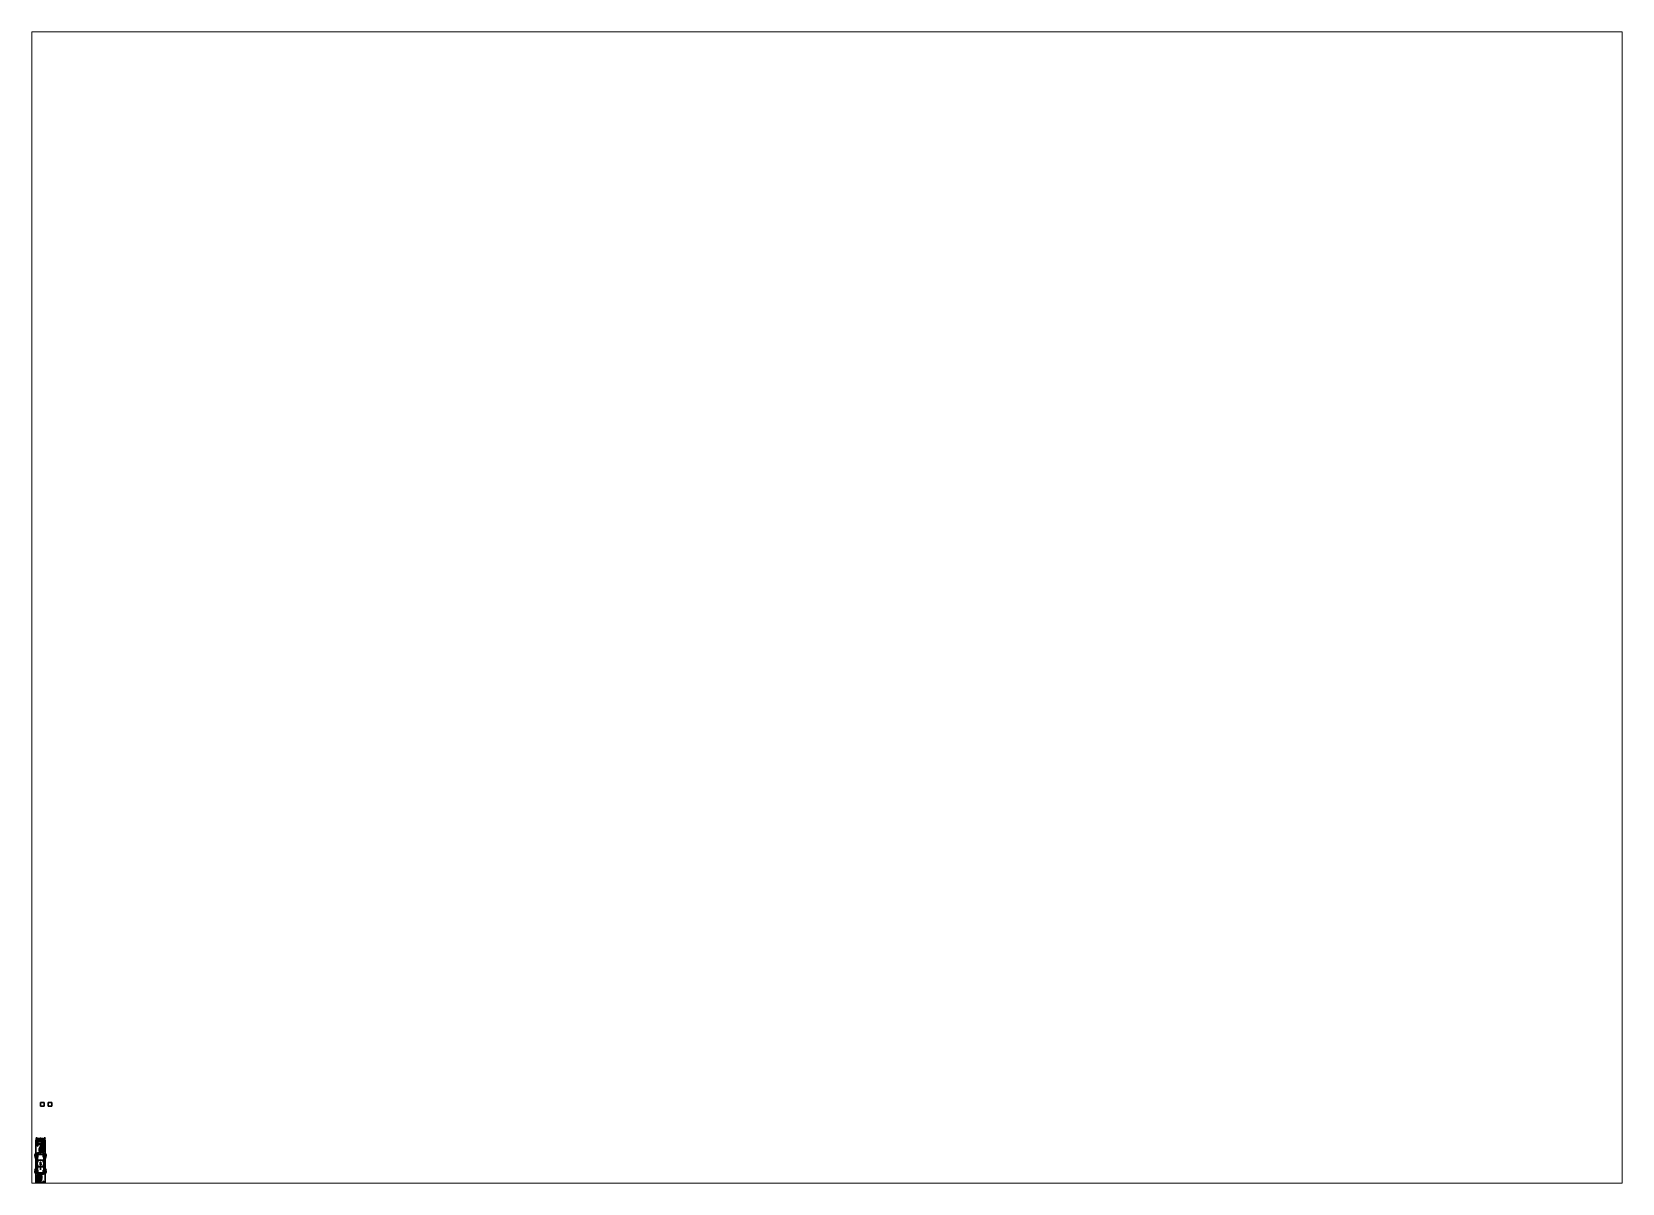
# Paper-space layout 'Layout1' of a CAD drawing. Header units: millimetres. Extents: x 28 to 251, y 20 to 181.
# The model-space entities are those that its viewports show. They can reach past a viewport. Long polylines and large blocks are cut down to what shows.
import ezdxf

# ---------------------------------------------------------------- set-up
doc = ezdxf.new("R2010")
doc.units = ezdxf.units.MM
for name, color, linetype in [('barrel', 1, 'Continuous'), ('gun', 1, 'Continuous'), ('sleeve', 5, 'Continuous'), ('turret', 2, 'Continuous'), ('wheels', 2, 'Continuous')]:
    doc.layers.add(name, color=color, linetype=linetype)

msp = doc.modelspace()

# ---------------------------------------------------------------- linework, layer by layer
for points in [[(1, 16.33, 1), (1, 16.33), (0, 16.33), (0, 16.33, 1)], [(1, 16.33), (1, 15.33), (0, 15.33), (0, 16.33)], [(0, 16.33), (0, 15.33), (0, 15.33, 1), (0, 16.33, 1)], [(0, 16.33, 1), (0, 15.33, 1), (1, 15.33, 1), (1, 16.33, 1)], [(0, 15.33, 1), (0, 15.33), (1, 15.33), (1, 15.33, 1)], [(1, 15.33, 1), (1, 15.33), (1, 16.33), (1, 16.33, 1)], [(3, 16.33), (3, 15.33), (2, 15.33), (2, 16.33)], [(2, 16.33), (2, 15.33), (3, 15.33), (3, 16.33)], [(-0.43, 6.45, 2.17), (-0.53, 6.67, 0.82), (-1.27, 6.23, 0.82), (-1.27, 5.86, 2.17)], [(-0.53, 6.67, 0.82), (-0.53, 6.67, 0.42), (-1.27, 6.23, 0.42), (-1.27, 6.23, 0.82)], [(-1.27, 6.23, 0.42), (-0.53, 6.67, 0.42), (0.53, 6.67, 0.42), (1.27, 6.23, 0.42)], [(1.27, 5.86, 2.17), (0.43, 6.45, 2.17), (-0.43, 6.45, 2.17), (-1.27, 5.86, 2.17)], [(-1.27, 6.23, 0.82), (-1.27, -6.23, 0.82), (-1.27, -5.86, 2.17), (-1.27, 5.86, 2.17)], [(-1.27, 6.23, 0.42), (-1.27, -6.23, 0.42), (-1.27, -6.23, 0.82), (-1.27, 6.23, 0.82)], [(1.27, 6.15, 0.42), (1.27, -6.23, 0.42), (-1.27, -6.23, 0.42), (-1.27, 6.15, 0.42)], [(1.27, 5.35, 2.17), (1.27, 5.86, 2.17), (-1.27, 5.86, 2.17), (-1.27, 5.35, 2.17)], [(-1.27, 5.35, 2.17), (-1.27, -5.35, 2.17), (-1.27, -5.09, 2.68), (-1.27, 5.09, 2.68)], [(1.27, 5.09, 2.68), (1.27, 5.35, 2.17), (-1.27, 5.35, 2.17), (-1.27, 5.09, 2.68)], [(-1.27, 5.09, 2.68), (-1.27, 2.45, 2.68), (1.27, 2.45, 2.68), (1.27, 5.09, 2.68)], [(-1.22, 6.07, 1.11), (-1.15, 6.07, 1.24), (-1.11, 6.61, 1.19), (-1.16, 6.61, 1.11)], [(-1.15, 6.07, 0.98), (-1.22, 6.07, 1.11), (-1.16, 6.61, 1.11), (-1.11, 6.61, 1.03)], [(-1.2, 6.81, 1.11), (-1.14, 6.81, 1.22), (-1.14, 6.84, 1.22), (-1.2, 6.84, 1.11)], [(-0.94, 6.84, 1.11), (-1.2, 6.84, 1.11), (-1.14, 6.84, 1.22), (-1, 6.84, 1.22)], [(-1.14, 6.81, 1), (-1.2, 6.81, 1.11), (-1.2, 6.84, 1.11), (-1.14, 6.84, 1)], [(-1, 6.84, 1), (-1.14, 6.84, 1), (-1.2, 6.84, 1.11), (-0.94, 6.84, 1.11)], [(-1.2, 6.81, 1.11), (-0.94, 6.81, 1.11), (-1, 6.81, 1.22), (-1.14, 6.81, 1.22)], [(-1.14, 6.81, 1), (-1, 6.81, 1), (-0.94, 6.81, 1.11), (-1.2, 6.81, 1.11)], [(-0.98, 6.61, 1.11), (-1.16, 6.61, 1.11), (-1.11, 6.61, 1.19), (-1.02, 6.61, 1.19)], [(-1.02, 6.61, 1.03), (-1.11, 6.61, 1.03), (-1.16, 6.61, 1.11), (-0.98, 6.61, 1.11)], [(-1.15, 6.07, 1.24), (-1, 6.07, 1.24), (-1.02, 6.61, 1.19), (-1.11, 6.61, 1.19)], [(-1, 6.07, 0.98), (-1.15, 6.07, 0.98), (-1.11, 6.61, 1.03), (-1.02, 6.61, 1.03)], [(-1.14, 6.81, 1.22), (-1, 6.81, 1.22), (-1, 6.84, 1.22), (-1.14, 6.84, 1.22)], [(-1, 6.81, 1), (-1.14, 6.81, 1), (-1.14, 6.84, 1), (-1, 6.84, 1)], [(-1.12, 6.61, 1.11), (-1.09, 6.61, 1.15), (-1.09, 6.81, 1.15), (-1.12, 6.81, 1.11)], [(-1.09, 6.61, 1.07), (-1.12, 6.61, 1.11), (-1.12, 6.81, 1.11), (-1.09, 6.81, 1.07)], [(-1.09, 6.61, 1.15), (-1.04, 6.61, 1.15), (-1.04, 6.81, 1.15), (-1.09, 6.81, 1.15)], [(-1.04, 6.61, 1.07), (-1.09, 6.61, 1.07), (-1.09, 6.81, 1.07), (-1.04, 6.81, 1.07)], [(-1.04, 6.61, 1.15), (-1.02, 6.61, 1.11), (-1.02, 6.81, 1.11), (-1.04, 6.81, 1.15)], [(-1.02, 6.61, 1.11), (-1.04, 6.61, 1.07), (-1.04, 6.81, 1.07), (-1.02, 6.81, 1.11)], [(-1, 6.07, 1.24), (-0.92, 6.07, 1.11), (-0.98, 6.61, 1.11), (-1.02, 6.61, 1.19)], [(-0.92, 6.07, 1.11), (-1, 6.07, 0.98), (-1.02, 6.61, 1.03), (-0.98, 6.61, 1.11)], [(-1, 6.81, 1.22), (-0.94, 6.81, 1.11), (-0.94, 6.84, 1.11), (-1, 6.84, 1.22)], [(-0.94, 6.81, 1.11), (-1, 6.81, 1), (-1, 6.84, 1), (-0.94, 6.84, 1.11)], [(-0.94, 6.12, 1.51), (-0.97, 6.12, 1.57), (-0.97, 6.43, 1.57), (-0.94, 6.43, 1.51)], [(-0.87, 6.43, 1.51), (-0.94, 6.43, 1.51), (-0.97, 6.43, 1.57), (-0.83, 6.43, 1.57)], [(-0.97, 6.12, 1.57), (-0.94, 6.12, 1.63), (-0.94, 6.43, 1.63), (-0.97, 6.43, 1.57)], [(-0.83, 6.43, 1.57), (-0.97, 6.43, 1.57), (-0.94, 6.43, 1.63), (-0.87, 6.43, 1.63)], [(-0.94, 6.12, 1.63), (-0.87, 6.12, 1.63), (-0.87, 6.43, 1.63), (-0.94, 6.43, 1.63)], [(-0.87, 6.12, 1.51), (-0.94, 6.12, 1.51), (-0.94, 6.43, 1.51), (-0.87, 6.43, 1.51)], [(-0.87, 6.12, 1.63), (-0.83, 6.12, 1.57), (-0.83, 6.43, 1.57), (-0.87, 6.43, 1.63)], [(-0.83, 6.12, 1.57), (-0.87, 6.12, 1.51), (-0.87, 6.43, 1.51), (-0.83, 6.43, 1.57)], [(0, 6.56, 2.17), (-0.08, 6.79, 0.82), (-0.53, 6.67, 0.82), (-0.43, 6.45, 2.17)], [(-0.08, 6.79, 0.82), (-0.08, 6.79, 0.42), (-0.53, 6.67, 0.42), (-0.53, 6.67, 0.82)], [(-0.53, 6.67, 0.42), (-0.08, 6.79, 0.42), (0.08, 6.79, 0.42), (0.53, 6.67, 0.42)], [(0.43, 6.45, 2.17), (0, 6.56, 2.17), (0, 6.56, 2.17), (-0.43, 6.45, 2.17)], [(0, 6.56, 2.17), (0.08, 6.79, 0.82), (-0.08, 6.79, 0.82), (0, 6.56, 2.17)], [(0.08, 6.79, 0.82), (0.08, 6.79, 0.42), (-0.08, 6.79, 0.42), (-0.08, 6.79, 0.82)], [(0.53, 6.67, 0.82), (0.08, 6.79, 0.82), (0, 6.56, 2.17), (0.43, 6.45, 2.17)], [(0.53, 6.67, 0.42), (0.08, 6.79, 0.42), (0.08, 6.79, 0.82), (0.53, 6.67, 0.82)], [(1.27, 6.23, 0.82), (0.53, 6.67, 0.82), (0.43, 6.45, 2.17), (1.27, 5.86, 2.17)], [(1.27, 6.23, 0.42), (0.53, 6.67, 0.42), (0.53, 6.67, 0.82), (1.27, 6.23, 0.82)], [(0.86, 6.12, 1.51), (0.83, 6.12, 1.57), (0.83, 6.43, 1.57), (0.86, 6.43, 1.51)], [(0.93, 6.43, 1.51), (0.86, 6.43, 1.51), (0.83, 6.43, 1.57), (0.97, 6.43, 1.57)], [(0.83, 6.12, 1.57), (0.86, 6.12, 1.63), (0.86, 6.43, 1.63), (0.83, 6.43, 1.57)], [(0.97, 6.43, 1.57), (0.83, 6.43, 1.57), (0.86, 6.43, 1.63), (0.93, 6.43, 1.63)], [(0.86, 6.12, 1.63), (0.93, 6.12, 1.63), (0.93, 6.43, 1.63), (0.86, 6.43, 1.63)], [(0.93, 6.12, 1.51), (0.86, 6.12, 1.51), (0.86, 6.43, 1.51), (0.93, 6.43, 1.51)], [(0.92, 6.07, 1.11), (0.99, 6.07, 1.24), (1.02, 6.61, 1.19), (0.98, 6.61, 1.11)], [(0.99, 6.07, 0.98), (0.92, 6.07, 1.11), (0.98, 6.61, 1.11), (1.02, 6.61, 1.03)], [(0.93, 6.12, 1.63), (0.97, 6.12, 1.57), (0.97, 6.43, 1.57), (0.93, 6.43, 1.63)], [(1.2, 6.84, 1.11), (0.94, 6.84, 1.11), (1, 6.84, 1.22), (1.14, 6.84, 1.22)], [(0.94, 6.81, 1.11), (1, 6.81, 1.22), (1, 6.84, 1.22), (0.94, 6.84, 1.11)], [(1.14, 6.84, 1), (1, 6.84, 1), (0.94, 6.84, 1.11), (1.2, 6.84, 1.11)], [(1, 6.81, 1), (0.94, 6.81, 1.11), (0.94, 6.84, 1.11), (1, 6.84, 1)], [(0.94, 6.81, 1.11), (1.2, 6.81, 1.11), (1.14, 6.81, 1.22), (1, 6.81, 1.22)], [(1, 6.81, 1), (1.14, 6.81, 1), (1.2, 6.81, 1.11), (0.94, 6.81, 1.11)], [(0.97, 6.12, 1.57), (0.93, 6.12, 1.51), (0.93, 6.43, 1.51), (0.97, 6.43, 1.57)], [(1.16, 6.61, 1.11), (0.98, 6.61, 1.11), (1.02, 6.61, 1.19), (1.11, 6.61, 1.19)], [(1.11, 6.61, 1.03), (1.02, 6.61, 1.03), (0.98, 6.61, 1.11), (1.16, 6.61, 1.11)], [(0.99, 6.07, 1.24), (1.15, 6.07, 1.24), (1.11, 6.61, 1.19), (1.02, 6.61, 1.19)], [(1, 6.81, 1.22), (1.14, 6.81, 1.22), (1.14, 6.84, 1.22), (1, 6.84, 1.22)], [(1.14, 6.81, 1), (1, 6.81, 1), (1, 6.84, 1), (1.14, 6.84, 1)], [(1.15, 6.07, 0.98), (0.99, 6.07, 0.98), (1.02, 6.61, 1.03), (1.11, 6.61, 1.03)], [(1.02, 6.61, 1.11), (1.04, 6.61, 1.15), (1.04, 6.81, 1.15), (1.02, 6.81, 1.11)], [(1.04, 6.61, 1.07), (1.02, 6.61, 1.11), (1.02, 6.81, 1.11), (1.04, 6.81, 1.07)], [(1.04, 6.61, 1.15), (1.09, 6.61, 1.15), (1.09, 6.81, 1.15), (1.04, 6.81, 1.15)], [(1.09, 6.61, 1.07), (1.04, 6.61, 1.07), (1.04, 6.81, 1.07), (1.09, 6.81, 1.07)], [(1.09, 6.61, 1.15), (1.12, 6.61, 1.11), (1.12, 6.81, 1.11), (1.09, 6.81, 1.15)], [(1.12, 6.61, 1.11), (1.09, 6.61, 1.07), (1.09, 6.81, 1.07), (1.12, 6.81, 1.11)], [(1.15, 6.07, 1.24), (1.22, 6.07, 1.11), (1.16, 6.61, 1.11), (1.11, 6.61, 1.19)], [(1.22, 6.07, 1.11), (1.15, 6.07, 0.98), (1.11, 6.61, 1.03), (1.16, 6.61, 1.11)], [(1.14, 6.81, 1.22), (1.2, 6.81, 1.11), (1.2, 6.84, 1.11), (1.14, 6.84, 1.22)], [(1.2, 6.81, 1.11), (1.14, 6.81, 1), (1.14, 6.84, 1), (1.2, 6.84, 1.11)], [(1.27, -5.86, 2.17), (1.27, -6.23, 0.82), (1.27, 6.23, 0.82), (1.27, 5.86, 2.17)], [(1.27, -6.23, 0.82), (1.27, -6.23, 0.42), (1.27, 6.23, 0.42), (1.27, 6.23, 0.82)], [(1.27, -5.09, 2.68), (1.27, -5.35, 2.17), (1.27, 5.35, 2.17), (1.27, 5.09, 2.68)], [(-1.51, 2.3, 3.4), (-1.54, 2.33, 3.4), (-1.51, 2.41, 3.42), (-1.46, 2.42, 3.42)], [(-1.46, 2.42, 3.42), (-1.51, 2.41, 3.42), (-1.54, 2.33, 3.4), (-1.51, 2.3, 3.4)], [(-1.51, 2.3, 3.4), (-1.54, 2.33, 3.4), (-1.54, 2.04, 3.37), (-1.51, 2.07, 3.37)], [(-1.51, 2.07, 3.37), (-1.54, 2.04, 3.37), (-1.54, 2.33, 3.4), (-1.51, 2.3, 3.4)], [(-1.2, 1.41, 3.27), (-1.24, 1.38, 3.26), (-1.54, 2.04, 3.37), (-1.51, 2.07, 3.37)], [(-1.51, 2.07, 3.37), (-1.54, 2.04, 3.37), (-1.24, 1.38, 3.26), (-1.2, 1.41, 3.27)], [(-1.35, 2.53, 3.42), (-1.39, 2.55, 3.42), (-1.51, 2.41, 3.42), (-1.46, 2.42, 3.42)], [(-1.46, 2.42, 3.42), (-1.51, 2.41, 3.42), (-1.39, 2.55, 3.42), (-1.35, 2.53, 3.42)], [(-1.43, 2.45, 3.42), (-1.47, 2.45, 3.42), (-0.91, 2.45, 2.91), (-0.84, 2.45, 2.96)], [(-0.84, 2.45, 2.96), (-0.91, 2.45, 2.91), (-1.47, 2.45, 3.42), (-1.43, 2.45, 3.42)], [(-1.35, 2.53, 3.42), (-1.39, 2.55, 3.42), (-1.19, 2.69, 3.42), (-1.19, 2.65, 3.42)], [(-1.19, 2.65, 3.42), (-1.19, 2.69, 3.42), (-1.39, 2.55, 3.42), (-1.35, 2.53, 3.42)], [(0.84, 2.45, 2.96), (1.27, 2.45, 2.68), (-1.27, 2.45, 2.68), (-0.84, 2.45, 2.96)], [(-1.27, 2.45, 2.68), (-1.27, 0.86, 2.68), (-0.84, 0.86, 2.96), (-0.84, 2.45, 2.96)], [(-1.27, 0.86, 2.68), (-1.27, -0.86, 2.68), (-1.27, -0.86, 2.96), (-1.27, 0.86, 2.96)], [(-1.27, 0.86, 2.96), (-1.27, -0.86, 2.96), (1.27, -0.86, 2.96), (1.27, 0.86, 2.96)], [(-1.27, 0.86, 2.68), (-1.27, 0.86, 2.68), (-1.27, 0.86, 2.96), (-0.84, 0.86, 2.96)], [(-1.13, 1.16, 3.23), (-1.17, 1.15, 3.23), (-1.24, 1.38, 3.26), (-1.2, 1.41, 3.27)], [(-1.2, 1.41, 3.27), (-1.24, 1.38, 3.26), (-1.17, 1.15, 3.23), (-1.13, 1.16, 3.23)], [(-0.78, 2.83, 3.42), (-0.78, 2.87, 3.42), (-1.19, 2.69, 3.42), (-1.19, 2.65, 3.42)], [(-1.19, 2.65, 3.42), (-1.19, 2.69, 3.42), (-0.78, 2.87, 3.42), (-0.78, 2.83, 3.42)], [(-1.13, 1.16, 3.23), (-1.17, 1.15, 3.23), (-1.14, 0.98, 3.2), (-1.09, 1.02, 3.2)], [(-1.09, 1.02, 3.2), (-1.14, 0.98, 3.2), (-1.17, 1.15, 3.23), (-1.13, 1.16, 3.23)], [(-1.09, 0, 3.2), (-1.14, 0, 3.2), (-1.14, 0.98, 3.2), (-1.09, 1.02, 3.2)], [(-1.09, 1.02, 3.2), (-1.14, 0.98, 3.2), (-1.14, 0, 3.2), (-1.09, 0, 3.2)], [(-1.09, 0.86, 2.96), (-1.14, 0.86, 2.96), (-1.14, 0.86, 3.2), (-1.09, 0.86, 3.2)], [(-1.09, 0.86, 3.2), (-1.14, 0.86, 3.2), (-1.14, 0.86, 2.96), (-1.09, 0.86, 2.96)], [(-1.09, 0, 3.2), (-1.14, 0, 3.2), (-1.14, -0.98, 3.2), (-1.09, -1.02, 3.2)], [(-1.09, -1.02, 3.2), (-1.14, -0.98, 3.2), (-1.14, 0, 3.2), (-1.09, 0, 3.2)], [(-0.83, 0.48, 3.26), (-0.96, 0, 3.26), (-0.89, 0, 3.48), (-0.77, 0.44, 3.48)], [(-0.83, 0.48, 3.16), (-0.96, 0, 3.16), (-0.96, 0, 3.26), (-0.83, 0.48, 3.26)], [(-0.96, 0, 3.26), (-0.83, 0.48, 3.26), (-0.77, 0.44, 3.48), (-0.89, 0, 3.48)], [(-0.96, 0, 3.16), (-0.83, 0.48, 3.16), (-0.83, 0.48, 3.26), (-0.96, 0, 3.26)], [(-0.79, 0.45, 3.16), (-0.91, 0, 3.16), (-0.96, 0, 3.16), (-0.83, 0.48, 3.16)], [(-0.91, 0, 3.16), (-0.79, 0.45, 3.16), (-0.83, 0.48, 3.16), (-0.96, 0, 3.16)], [(-0.96, 0, 3.26), (-0.83, -0.48, 3.26), (-0.77, -0.45, 3.48), (-0.89, 0, 3.48)], [(-0.96, 0, 3.16), (-0.83, -0.48, 3.16), (-0.83, -0.48, 3.26), (-0.96, 0, 3.26)], [(-0.79, -0.46, 3.16), (-0.91, 0, 3.16), (-0.96, 0, 3.16), (-0.83, -0.48, 3.16)], [(-0.91, 0, 3.16), (-0.79, -0.46, 3.16), (-0.83, -0.48, 3.16), (-0.96, 0, 3.16)], [(-0.79, 0.45, 2.96), (-0.91, 0, 2.96), (-0.91, 0, 3.16), (-0.79, 0.45, 3.16)], [(-0.91, 0, 2.96), (-0.79, 0.45, 2.96), (-0.79, 0.45, 3.16), (-0.91, 0, 3.16)], [(-0.91, 0, 2.96), (-0.79, -0.46, 2.96), (-0.79, -0.46, 3.16), (-0.91, 0, 3.16)], [(-0.84, 2.45, 2.96), (-0.84, 0.86, 2.96), (0.84, 0.86, 2.96), (0.84, 2.45, 2.96)], [(-0.48, 0.83, 3.26), (-0.83, 0.48, 3.26), (-0.77, 0.44, 3.48), (-0.45, 0.77, 3.48)], [(-0.48, 0.83, 3.16), (-0.83, 0.48, 3.16), (-0.83, 0.48, 3.26), (-0.48, 0.83, 3.26)], [(-0.83, 0.48, 3.26), (-0.48, 0.83, 3.26), (-0.45, 0.77, 3.48), (-0.77, 0.44, 3.48)], [(-0.83, 0.48, 3.16), (-0.48, 0.83, 3.16), (-0.48, 0.83, 3.26), (-0.83, 0.48, 3.26)], [(-0.79, 0.45, 3.16), (-0.46, 0.79, 3.16), (-0.48, 0.83, 3.16), (-0.83, 0.48, 3.16)], [(-0.46, 0.79, 3.16), (-0.79, 0.45, 3.16), (-0.83, 0.48, 3.16), (-0.48, 0.83, 3.16)], [(-0.46, 0.79, 2.96), (-0.79, 0.45, 2.96), (-0.79, 0.45, 3.16), (-0.46, 0.79, 3.16)], [(-0.79, 0.45, 2.96), (-0.46, 0.79, 2.96), (-0.46, 0.79, 3.16), (-0.79, 0.45, 3.16)], [(-0.32, 2.91, 3.42), (-0.32, 2.95, 3.42), (-0.78, 2.87, 3.42), (-0.78, 2.83, 3.42)], [(-0.78, 2.83, 3.42), (-0.78, 2.87, 3.42), (-0.32, 2.95, 3.42), (-0.32, 2.91, 3.42)], [(-0.62, 2.45, 2.96), (-0.7, 2.45, 2.92), (-0.7, 2.75, 2.92), (-0.62, 2.75, 2.96)], [(-0.7, 2.45, 2.92), (-0.62, 2.45, 2.96), (-0.62, 2.75, 2.96), (-0.7, 2.75, 2.92)], [(-0.7, 2.45, 2.92), (-0.7, 2.45, 2.83), (-0.7, 2.55, 2.83), (-0.7, 2.75, 2.92)], [(-0.7, 2.45, 2.83), (-0.7, 2.45, 2.92), (-0.7, 2.75, 2.92), (-0.7, 2.55, 2.83)], [(-0.54, 2.45, 2.92), (-0.62, 2.45, 2.96), (-0.62, 2.75, 2.96), (-0.54, 2.75, 2.92)], [(-0.62, 2.45, 2.96), (-0.54, 2.45, 2.92), (-0.54, 2.75, 2.92), (-0.62, 2.75, 2.96)], [(-0.54, 2.45, 2.83), (-0.54, 2.45, 2.92), (-0.54, 2.75, 2.92), (-0.54, 2.55, 2.83)], [(-0.54, 2.45, 2.92), (-0.54, 2.45, 2.83), (-0.54, 2.55, 2.83), (-0.54, 2.75, 2.92)], [(0, 0.96, 3.26), (-0.48, 0.83, 3.26), (-0.45, 0.77, 3.48), (0, 0.89, 3.48)], [(0, 0.96, 3.16), (-0.48, 0.83, 3.16), (-0.48, 0.83, 3.26), (0, 0.96, 3.26)], [(-0.48, 0.83, 3.26), (0, 0.96, 3.26), (0, 0.89, 3.48), (-0.45, 0.77, 3.48)], [(-0.48, 0.83, 3.16), (0, 0.96, 3.16), (0, 0.96, 3.26), (-0.48, 0.83, 3.26)], [(0, 0.91, 3.16), (-0.46, 0.79, 3.16), (-0.48, 0.83, 3.16), (0, 0.96, 3.16)], [(-0.46, 0.79, 3.16), (0, 0.91, 3.16), (0, 0.96, 3.16), (-0.48, 0.83, 3.16)], [(-0.46, 0.79, 2.96), (0, 0.91, 2.96), (0, 0.91, 3.16), (-0.46, 0.79, 3.16)], [(0, 0.91, 2.96), (-0.46, 0.79, 2.96), (-0.46, 0.79, 3.16), (0, 0.91, 3.16)], [(-0.32, 2.91, 3.42), (-0.32, 2.95, 3.42), (0.32, 2.95, 3.42), (0.32, 2.91, 3.42)], [(0.32, 2.91, 3.42), (0.32, 2.95, 3.42), (-0.32, 2.95, 3.42), (-0.32, 2.91, 3.42)], [(0, 2.38, 2.96), (0, 2.45, 2.96), (0, 2.91, 3.42), (0, 2.82, 3.42)], [(0, 2.82, 3.42), (0, 2.91, 3.42), (0, 2.45, 2.96), (0, 2.38, 2.96)], [(0.48, 0.83, 3.26), (0, 0.96, 3.26), (0, 0.89, 3.48), (0.44, 0.77, 3.48)], [(0.48, 0.83, 3.16), (0, 0.96, 3.16), (0, 0.96, 3.26), (0.48, 0.83, 3.26)], [(0, 0.96, 3.26), (0.48, 0.83, 3.26), (0.44, 0.77, 3.48), (0, 0.89, 3.48)], [(0, 0.96, 3.16), (0.48, 0.83, 3.16), (0.48, 0.83, 3.26), (0, 0.96, 3.26)], [(0, 0.91, 3.16), (0.45, 0.79, 3.16), (0.48, 0.83, 3.16), (0, 0.96, 3.16)], [(0.45, 0.79, 3.16), (0, 0.91, 3.16), (0, 0.96, 3.16), (0.48, 0.83, 3.16)], [(0.45, 0.79, 2.96), (0, 0.91, 2.96), (0, 0.91, 3.16), (0.45, 0.79, 3.16)], [(0, 0.91, 2.96), (0.45, 0.79, 2.96), (0.45, 0.79, 3.16), (0, 0.91, 3.16)], [(0.78, 2.83, 3.42), (0.78, 2.87, 3.42), (0.32, 2.95, 3.42), (0.32, 2.91, 3.42)], [(0.32, 2.91, 3.42), (0.32, 2.95, 3.42), (0.78, 2.87, 3.42), (0.78, 2.83, 3.42)], [(0.83, 0.48, 3.26), (0.48, 0.83, 3.26), (0.44, 0.77, 3.48), (0.77, 0.44, 3.48)], [(0.48, 0.83, 3.26), (0.83, 0.48, 3.26), (0.77, 0.44, 3.48), (0.44, 0.77, 3.48)], [(0.45, 0.79, 3.16), (0.79, 0.45, 3.16), (0.83, 0.48, 3.16), (0.48, 0.83, 3.16)], [(0.79, 0.45, 3.16), (0.45, 0.79, 3.16), (0.48, 0.83, 3.16), (0.83, 0.48, 3.16)], [(0.79, 0.45, 2.96), (0.45, 0.79, 2.96), (0.45, 0.79, 3.16), (0.79, 0.45, 3.16)], [(0.45, 0.79, 2.96), (0.79, 0.45, 2.96), (0.79, 0.45, 3.16), (0.45, 0.79, 3.16)], [(0.83, 0.48, 3.16), (0.48, 0.83, 3.16), (0.48, 0.83, 3.26), (0.83, 0.48, 3.26)], [(0.48, 0.83, 3.16), (0.83, 0.48, 3.16), (0.83, 0.48, 3.26), (0.48, 0.83, 3.26)], [(0.96, 0, 3.26), (0.83, 0.48, 3.26), (0.77, 0.44, 3.48), (0.89, 0, 3.48)], [(0.83, 0.48, 3.26), (0.96, 0, 3.26), (0.89, 0, 3.48), (0.77, 0.44, 3.48)], [(0.83, -0.48, 3.26), (0.96, 0, 3.26), (0.89, 0, 3.48), (0.77, -0.45, 3.48)], [(0.96, 0, 3.26), (0.83, -0.48, 3.26), (0.77, -0.45, 3.48), (0.89, 0, 3.48)], [(1.19, 2.65, 3.42), (1.19, 2.69, 3.42), (0.78, 2.87, 3.42), (0.78, 2.83, 3.42)], [(0.78, 2.83, 3.42), (0.78, 2.87, 3.42), (1.19, 2.69, 3.42), (1.19, 2.65, 3.42)], [(0.91, 0, 3.16), (0.79, 0.45, 3.16), (0.83, 0.48, 3.16), (0.96, 0, 3.16)], [(0.79, 0.45, 3.16), (0.91, 0, 3.16), (0.96, 0, 3.16), (0.83, 0.48, 3.16)], [(0.91, 0, 2.96), (0.79, 0.45, 2.96), (0.79, 0.45, 3.16), (0.91, 0, 3.16)], [(0.79, 0.45, 2.96), (0.91, 0, 2.96), (0.91, 0, 3.16), (0.79, 0.45, 3.16)], [(0.79, -0.46, 2.96), (0.91, 0, 2.96), (0.91, 0, 3.16), (0.79, -0.46, 3.16)], [(0.91, 0, 2.96), (0.79, -0.46, 2.96), (0.79, -0.46, 3.16), (0.91, 0, 3.16)], [(0.91, 0, 3.16), (0.79, -0.46, 3.16), (0.83, -0.48, 3.16), (0.96, 0, 3.16)], [(0.79, -0.46, 3.16), (0.91, 0, 3.16), (0.96, 0, 3.16), (0.83, -0.48, 3.16)], [(0.96, 0, 3.16), (0.83, 0.48, 3.16), (0.83, 0.48, 3.26), (0.96, 0, 3.26)], [(0.83, 0.48, 3.16), (0.96, 0, 3.16), (0.96, 0, 3.26), (0.83, 0.48, 3.26)], [(0.83, -0.48, 3.16), (0.96, 0, 3.16), (0.96, 0, 3.26), (0.83, -0.48, 3.26)], [(0.96, 0, 3.16), (0.83, -0.48, 3.16), (0.83, -0.48, 3.26), (0.96, 0, 3.26)], [(0.84, 0.86, 2.96), (1.27, 0.86, 2.68), (1.27, 2.45, 2.68), (0.84, 2.45, 2.96)], [(0.84, 2.45, 2.96), (0.91, 2.45, 2.91), (1.47, 2.45, 3.42), (1.43, 2.45, 3.42)], [(1.43, 2.45, 3.42), (1.47, 2.45, 3.42), (0.91, 2.45, 2.91), (0.84, 2.45, 2.96)], [(0.84, 0.86, 2.96), (0.84, 0.86, 2.96), (1.27, 0.86, 2.96), (1.27, 0.86, 2.68)], [(1.09, 1.02, 3.2), (1.14, 0.98, 3.2), (1.17, 1.15, 3.23), (1.13, 1.16, 3.23)], [(1.13, 1.16, 3.23), (1.17, 1.15, 3.23), (1.14, 0.98, 3.2), (1.09, 1.02, 3.2)], [(1.09, 1.02, 3.2), (1.14, 0.98, 3.2), (1.14, 0, 3.2), (1.09, 0, 3.2)], [(1.09, 0, 3.2), (1.14, 0, 3.2), (1.14, 0.98, 3.2), (1.09, 1.02, 3.2)], [(1.09, 0.86, 3.2), (1.14, 0.86, 3.2), (1.14, 0.86, 2.96), (1.09, 0.86, 2.96)], [(1.09, 0.86, 2.96), (1.14, 0.86, 2.96), (1.14, 0.86, 3.2), (1.09, 0.86, 3.2)], [(1.09, -1.02, 3.2), (1.14, -0.98, 3.2), (1.14, 0, 3.2), (1.09, 0, 3.2)], [(1.09, 0, 3.2), (1.14, 0, 3.2), (1.14, -0.98, 3.2), (1.09, -1.02, 3.2)], [(1.2, 1.41, 3.27), (1.24, 1.38, 3.26), (1.17, 1.15, 3.23), (1.13, 1.16, 3.23)], [(1.13, 1.16, 3.23), (1.17, 1.15, 3.23), (1.24, 1.38, 3.26), (1.2, 1.41, 3.27)], [(1.19, 2.65, 3.42), (1.19, 2.69, 3.42), (1.39, 2.55, 3.42), (1.35, 2.53, 3.42)], [(1.35, 2.53, 3.42), (1.39, 2.55, 3.42), (1.19, 2.69, 3.42), (1.19, 2.65, 3.42)], [(1.51, 2.07, 3.37), (1.54, 2.04, 3.37), (1.24, 1.38, 3.26), (1.2, 1.41, 3.27)], [(1.2, 1.41, 3.27), (1.24, 1.38, 3.26), (1.54, 2.04, 3.37), (1.51, 2.07, 3.37)], [(1.27, -0.86, 2.96), (1.27, -0.86, 2.68), (1.27, 0.86, 2.68), (1.27, 0.86, 2.96)], [(1.46, 2.42, 3.42), (1.51, 2.41, 3.42), (1.39, 2.55, 3.42), (1.35, 2.53, 3.42)], [(1.35, 2.53, 3.42), (1.39, 2.55, 3.42), (1.51, 2.41, 3.42), (1.46, 2.42, 3.42)], [(1.46, 2.42, 3.42), (1.51, 2.41, 3.42), (1.54, 2.33, 3.4), (1.51, 2.3, 3.4)], [(1.51, 2.3, 3.4), (1.54, 2.33, 3.4), (1.51, 2.41, 3.42), (1.46, 2.42, 3.42)], [(1.51, 2.07, 3.37), (1.54, 2.04, 3.37), (1.54, 2.33, 3.4), (1.51, 2.3, 3.4)], [(1.51, 2.3, 3.4), (1.54, 2.33, 3.4), (1.54, 2.04, 3.37), (1.51, 2.07, 3.37)], [(-1.2, -1.41, 3.27), (-1.24, -1.38, 3.26), (-1.54, -2.04, 3.37), (-1.51, -2.07, 3.37)], [(-1.51, -2.07, 3.37), (-1.54, -2.04, 3.37), (-1.24, -1.38, 3.26), (-1.2, -1.41, 3.27)], [(-1.51, -2.3, 3.4), (-1.54, -2.33, 3.4), (-1.54, -2.04, 3.37), (-1.51, -2.07, 3.37)], [(-1.51, -2.07, 3.37), (-1.54, -2.04, 3.37), (-1.54, -2.33, 3.4), (-1.51, -2.3, 3.4)], [(-1.51, -2.3, 3.4), (-1.54, -2.33, 3.4), (-1.51, -2.41, 3.42), (-1.46, -2.42, 3.42)], [(-1.46, -2.42, 3.42), (-1.51, -2.41, 3.42), (-1.54, -2.33, 3.4), (-1.51, -2.3, 3.4)], [(-1.35, -2.53, 3.42), (-1.39, -2.55, 3.42), (-1.51, -2.41, 3.42), (-1.46, -2.42, 3.42)], [(-1.46, -2.42, 3.42), (-1.51, -2.41, 3.42), (-1.39, -2.55, 3.42), (-1.35, -2.53, 3.42)], [(-0.84, -2.45, 2.96), (-0.91, -2.45, 2.91), (-1.47, -2.45, 3.42), (-1.43, -2.45, 3.42)], [(-1.43, -2.45, 3.42), (-1.47, -2.45, 3.42), (-0.91, -2.45, 2.91), (-0.84, -2.45, 2.96)], [(-1.35, -2.53, 3.42), (-1.39, -2.55, 3.42), (-1.19, -2.69, 3.42), (-1.19, -2.65, 3.42)], [(-1.19, -2.65, 3.42), (-1.19, -2.69, 3.42), (-1.39, -2.55, 3.42), (-1.35, -2.53, 3.42)], [(-1.27, -0.86, 2.68), (-1.27, -2.45, 2.68), (-0.84, -2.45, 2.96), (-0.84, -0.86, 2.96)], [(-1.27, -0.86, 2.96), (-1.27, -0.86, 2.68), (-0.84, -0.86, 2.96), (-1.27, -0.86, 2.96)], [(-0.84, -2.45, 2.96), (-1.27, -2.45, 2.68), (1.27, -2.45, 2.68), (0.84, -2.45, 2.96)], [(-1.27, -2.45, 2.68), (-1.27, -5.09, 2.68), (1.27, -5.09, 2.68), (1.27, -2.45, 2.68)], [(-1.13, -1.16, 3.23), (-1.17, -1.15, 3.23), (-1.24, -1.38, 3.26), (-1.2, -1.41, 3.27)], [(-1.2, -1.41, 3.27), (-1.24, -1.38, 3.26), (-1.17, -1.15, 3.23), (-1.13, -1.16, 3.23)], [(-0.78, -2.83, 3.42), (-0.78, -2.87, 3.42), (-1.19, -2.69, 3.42), (-1.19, -2.65, 3.42)], [(-1.19, -2.65, 3.42), (-1.19, -2.69, 3.42), (-0.78, -2.87, 3.42), (-0.78, -2.83, 3.42)], [(-1.13, -1.16, 3.23), (-1.17, -1.15, 3.23), (-1.14, -0.98, 3.2), (-1.09, -1.02, 3.2)], [(-1.09, -1.02, 3.2), (-1.14, -0.98, 3.2), (-1.17, -1.15, 3.23), (-1.13, -1.16, 3.23)], [(-1.09, -0.86, 3.2), (-1.14, -0.86, 3.2), (-1.14, -0.86, 2.96), (-1.09, -0.86, 2.96)], [(-1.09, -0.86, 2.96), (-1.14, -0.86, 2.96), (-1.14, -0.86, 3.2), (-1.09, -0.86, 3.2)], [(-0.83, -0.48, 3.26), (-0.96, 0, 3.26), (-0.89, 0, 3.48), (-0.77, -0.45, 3.48)], [(-0.83, -0.48, 3.16), (-0.96, 0, 3.16), (-0.96, 0, 3.26), (-0.83, -0.48, 3.26)], [(-0.79, -0.46, 2.96), (-0.91, 0, 2.96), (-0.91, 0, 3.16), (-0.79, -0.46, 3.16)], [(-0.84, -0.86, 2.96), (-0.84, -2.45, 2.96), (0.84, -2.45, 2.96), (0.84, -0.86, 2.96)], [(-0.83, -0.48, 3.26), (-0.48, -0.83, 3.26), (-0.45, -0.77, 3.48), (-0.77, -0.45, 3.48)], [(-0.48, -0.83, 3.26), (-0.83, -0.48, 3.26), (-0.77, -0.45, 3.48), (-0.45, -0.77, 3.48)], [(-0.79, -0.46, 3.16), (-0.46, -0.79, 3.16), (-0.48, -0.83, 3.16), (-0.83, -0.48, 3.16)], [(-0.46, -0.79, 3.16), (-0.79, -0.46, 3.16), (-0.83, -0.48, 3.16), (-0.48, -0.83, 3.16)], [(-0.83, -0.48, 3.16), (-0.48, -0.83, 3.16), (-0.48, -0.83, 3.26), (-0.83, -0.48, 3.26)], [(-0.48, -0.83, 3.16), (-0.83, -0.48, 3.16), (-0.83, -0.48, 3.26), (-0.48, -0.83, 3.26)], [(-0.79, -0.46, 2.96), (-0.46, -0.79, 2.96), (-0.46, -0.79, 3.16), (-0.79, -0.46, 3.16)], [(-0.46, -0.79, 2.96), (-0.79, -0.46, 2.96), (-0.79, -0.46, 3.16), (-0.46, -0.79, 3.16)], [(-0.32, -2.91, 3.42), (-0.32, -2.95, 3.42), (-0.78, -2.87, 3.42), (-0.78, -2.83, 3.42)], [(-0.78, -2.83, 3.42), (-0.78, -2.87, 3.42), (-0.32, -2.95, 3.42), (-0.32, -2.91, 3.42)], [(-0.48, -0.83, 3.26), (0, -0.96, 3.26), (0, -0.89, 3.48), (-0.45, -0.77, 3.48)], [(0, -0.96, 3.26), (-0.48, -0.83, 3.26), (-0.45, -0.77, 3.48), (0, -0.89, 3.48)], [(0, -0.91, 3.16), (-0.46, -0.79, 3.16), (-0.48, -0.83, 3.16), (0, -0.96, 3.16)], [(-0.46, -0.79, 3.16), (0, -0.91, 3.16), (0, -0.96, 3.16), (-0.48, -0.83, 3.16)], [(-0.48, -0.83, 3.16), (0, -0.96, 3.16), (0, -0.96, 3.26), (-0.48, -0.83, 3.26)], [(0, -0.96, 3.16), (-0.48, -0.83, 3.16), (-0.48, -0.83, 3.26), (0, -0.96, 3.26)], [(-0.46, -0.79, 2.96), (0, -0.91, 2.96), (0, -0.91, 3.16), (-0.46, -0.79, 3.16)], [(0, -0.91, 2.96), (-0.46, -0.79, 2.96), (-0.46, -0.79, 3.16), (0, -0.91, 3.16)], [(-0.32, -2.91, 3.42), (-0.32, -2.95, 3.42), (0.32, -2.95, 3.42), (0.32, -2.91, 3.42)], [(0.32, -2.91, 3.42), (0.32, -2.95, 3.42), (-0.32, -2.95, 3.42), (-0.32, -2.91, 3.42)], [(0, -0.96, 3.26), (0.48, -0.83, 3.26), (0.44, -0.77, 3.48), (0, -0.89, 3.48)], [(0.48, -0.83, 3.26), (0, -0.96, 3.26), (0, -0.89, 3.48), (0.44, -0.77, 3.48)], [(0, -0.91, 2.96), (0.45, -0.79, 2.96), (0.45, -0.79, 3.16), (0, -0.91, 3.16)], [(0.45, -0.79, 2.96), (0, -0.91, 2.96), (0, -0.91, 3.16), (0.45, -0.79, 3.16)], [(0, -0.91, 3.16), (0.45, -0.79, 3.16), (0.48, -0.83, 3.16), (0, -0.96, 3.16)], [(0.45, -0.79, 3.16), (0, -0.91, 3.16), (0, -0.96, 3.16), (0.48, -0.83, 3.16)], [(0, -0.96, 3.16), (0.48, -0.83, 3.16), (0.48, -0.83, 3.26), (0, -0.96, 3.26)], [(0.48, -0.83, 3.16), (0, -0.96, 3.16), (0, -0.96, 3.26), (0.48, -0.83, 3.26)], [(0, -2.38, 2.96), (0, -2.45, 2.96), (0, -2.91, 3.42), (0, -2.82, 3.42)], [(0, -2.82, 3.42), (0, -2.91, 3.42), (0, -2.45, 2.96), (0, -2.38, 2.96)], [(0.78, -2.83, 3.42), (0.78, -2.87, 3.42), (0.32, -2.95, 3.42), (0.32, -2.91, 3.42)], [(0.32, -2.91, 3.42), (0.32, -2.95, 3.42), (0.78, -2.87, 3.42), (0.78, -2.83, 3.42)], [(0.48, -0.83, 3.26), (0.83, -0.48, 3.26), (0.77, -0.45, 3.48), (0.44, -0.77, 3.48)], [(0.83, -0.48, 3.26), (0.48, -0.83, 3.26), (0.44, -0.77, 3.48), (0.77, -0.45, 3.48)], [(0.45, -0.79, 2.96), (0.79, -0.46, 2.96), (0.79, -0.46, 3.16), (0.45, -0.79, 3.16)], [(0.45, -0.79, 3.16), (0.79, -0.46, 3.16), (0.83, -0.48, 3.16), (0.48, -0.83, 3.16)], [(0.79, -0.46, 3.16), (0.45, -0.79, 3.16), (0.48, -0.83, 3.16), (0.83, -0.48, 3.16)], [(0.79, -0.46, 2.96), (0.45, -0.79, 2.96), (0.45, -0.79, 3.16), (0.79, -0.46, 3.16)], [(0.48, -0.83, 3.16), (0.83, -0.48, 3.16), (0.83, -0.48, 3.26), (0.48, -0.83, 3.26)], [(0.83, -0.48, 3.16), (0.48, -0.83, 3.16), (0.48, -0.83, 3.26), (0.83, -0.48, 3.26)], [(0.62, -2.45, 2.96), (0.54, -2.45, 2.92), (0.54, -2.75, 2.92), (0.62, -2.75, 2.96)], [(0.54, -2.45, 2.92), (0.54, -2.45, 2.83), (0.54, -2.55, 2.83), (0.54, -2.75, 2.92)], [(0.54, -2.45, 2.92), (0.62, -2.45, 2.96), (0.62, -2.75, 2.96), (0.54, -2.75, 2.92)], [(0.54, -2.45, 2.83), (0.54, -2.45, 2.92), (0.54, -2.75, 2.92), (0.54, -2.55, 2.83)], [(0.7, -2.45, 2.92), (0.62, -2.45, 2.96), (0.62, -2.75, 2.96), (0.7, -2.75, 2.92)], [(0.62, -2.45, 2.96), (0.7, -2.45, 2.92), (0.7, -2.75, 2.92), (0.62, -2.75, 2.96)], [(0.7, -2.45, 2.83), (0.7, -2.45, 2.92), (0.7, -2.75, 2.92), (0.7, -2.55, 2.83)], [(0.7, -2.45, 2.92), (0.7, -2.45, 2.83), (0.7, -2.55, 2.83), (0.7, -2.75, 2.92)], [(0.78, -2.83, 3.42), (0.78, -2.87, 3.42), (1.19, -2.69, 3.42), (1.19, -2.65, 3.42)], [(1.19, -2.65, 3.42), (1.19, -2.69, 3.42), (0.78, -2.87, 3.42), (0.78, -2.83, 3.42)], [(0.84, -2.45, 2.96), (1.27, -2.45, 2.68), (1.27, -0.86, 2.68), (0.84, -0.86, 2.96)], [(0.84, -0.86, 2.96), (1.27, -0.86, 2.68), (1.27, -0.86, 2.68), (1.27, -0.86, 2.96)], [(0.84, -2.45, 2.96), (0.91, -2.45, 2.91), (1.47, -2.45, 3.42), (1.43, -2.45, 3.42)], [(1.43, -2.45, 3.42), (1.47, -2.45, 3.42), (0.91, -2.45, 2.91), (0.84, -2.45, 2.96)], [(1.09, -0.86, 2.96), (1.14, -0.86, 2.96), (1.14, -0.86, 3.2), (1.09, -0.86, 3.2)], [(1.09, -0.86, 3.2), (1.14, -0.86, 3.2), (1.14, -0.86, 2.96), (1.09, -0.86, 2.96)], [(1.13, -1.16, 3.23), (1.17, -1.15, 3.23), (1.14, -0.98, 3.2), (1.09, -1.02, 3.2)], [(1.09, -1.02, 3.2), (1.14, -0.98, 3.2), (1.17, -1.15, 3.23), (1.13, -1.16, 3.23)], [(1.13, -1.16, 3.23), (1.17, -1.15, 3.23), (1.24, -1.38, 3.26), (1.2, -1.41, 3.27)], [(1.2, -1.41, 3.27), (1.24, -1.38, 3.26), (1.17, -1.15, 3.23), (1.13, -1.16, 3.23)], [(1.35, -2.53, 3.42), (1.39, -2.55, 3.42), (1.19, -2.69, 3.42), (1.19, -2.65, 3.42)], [(1.19, -2.65, 3.42), (1.19, -2.69, 3.42), (1.39, -2.55, 3.42), (1.35, -2.53, 3.42)], [(1.51, -2.07, 3.37), (1.54, -2.04, 3.37), (1.24, -1.38, 3.26), (1.2, -1.41, 3.27)], [(1.2, -1.41, 3.27), (1.24, -1.38, 3.26), (1.54, -2.04, 3.37), (1.51, -2.07, 3.37)], [(1.35, -2.53, 3.42), (1.39, -2.55, 3.42), (1.51, -2.41, 3.42), (1.46, -2.42, 3.42)], [(1.46, -2.42, 3.42), (1.51, -2.41, 3.42), (1.39, -2.55, 3.42), (1.35, -2.53, 3.42)], [(1.46, -2.42, 3.42), (1.51, -2.41, 3.42), (1.54, -2.33, 3.4), (1.51, -2.3, 3.4)], [(1.51, -2.3, 3.4), (1.54, -2.33, 3.4), (1.51, -2.41, 3.42), (1.46, -2.42, 3.42)], [(1.51, -2.07, 3.37), (1.54, -2.04, 3.37), (1.54, -2.33, 3.4), (1.51, -2.3, 3.4)], [(1.51, -2.3, 3.4), (1.54, -2.33, 3.4), (1.54, -2.04, 3.37), (1.51, -2.07, 3.37)], [(-1.27, -5.09, 2.68), (-1.27, -5.35, 2.17), (1.27, -5.35, 2.17), (1.27, -5.09, 2.68)], [(-1.27, -5.35, 2.17), (-1.27, -5.86, 2.17), (1.27, -5.86, 2.17), (1.27, -5.35, 2.17)], [(-1.27, -6.23, 0.82), (-0.53, -6.67, 0.82), (-0.43, -6.45, 2.17), (-1.27, -5.86, 2.17)], [(-1.27, -5.86, 2.17), (-0.43, -6.45, 2.17), (0.43, -6.45, 2.17), (1.27, -5.86, 2.17)], [(-1.27, -6.23, 0.42), (-0.53, -6.67, 0.42), (-0.53, -6.67, 0.82), (-1.27, -6.23, 0.82)], [(1.27, -6.23, 0.42), (0.53, -6.67, 0.42), (-0.53, -6.67, 0.42), (-1.27, -6.23, 0.42)], [(-1.22, -6.07, 1.11), (-1.15, -6.07, 0.98), (-1.11, -6.61, 1.03), (-1.16, -6.61, 1.11)], [(-1.15, -6.07, 1.24), (-1.22, -6.07, 1.11), (-1.16, -6.61, 1.11), (-1.11, -6.61, 1.19)], [(-1.2, -6.81, 1.11), (-0.94, -6.81, 1.11), (-1, -6.81, 1), (-1.14, -6.81, 1)], [(-1.2, -6.81, 1.11), (-1.14, -6.81, 1), (-1.14, -6.84, 1), (-1.2, -6.84, 1.11)], [(-1.14, -6.81, 1.22), (-1, -6.81, 1.22), (-0.94, -6.81, 1.11), (-1.2, -6.81, 1.11)], [(-1.14, -6.81, 1.22), (-1.2, -6.81, 1.11), (-1.2, -6.84, 1.11), (-1.14, -6.84, 1.22)], [(-0.94, -6.84, 1.11), (-1.2, -6.84, 1.11), (-1.14, -6.84, 1), (-1, -6.84, 1)], [(-1, -6.84, 1.22), (-1.14, -6.84, 1.22), (-1.2, -6.84, 1.11), (-0.94, -6.84, 1.11)], [(-0.98, -6.61, 1.11), (-1.16, -6.61, 1.11), (-1.11, -6.61, 1.03), (-1.02, -6.61, 1.03)], [(-1.02, -6.61, 1.19), (-1.11, -6.61, 1.19), (-1.16, -6.61, 1.11), (-0.98, -6.61, 1.11)], [(-1.15, -6.07, 0.98), (-1, -6.07, 0.98), (-1.02, -6.61, 1.03), (-1.11, -6.61, 1.03)], [(-1, -6.07, 1.24), (-1.15, -6.07, 1.24), (-1.11, -6.61, 1.19), (-1.02, -6.61, 1.19)], [(-1.14, -6.81, 1), (-1, -6.81, 1), (-1, -6.84, 1), (-1.14, -6.84, 1)], [(-1, -6.81, 1.22), (-1.14, -6.81, 1.22), (-1.14, -6.84, 1.22), (-1, -6.84, 1.22)], [(-1.12, -6.61, 1.11), (-1.09, -6.61, 1.07), (-1.09, -6.81, 1.07), (-1.12, -6.81, 1.11)], [(-1.09, -6.61, 1.15), (-1.12, -6.61, 1.11), (-1.12, -6.81, 1.11), (-1.09, -6.81, 1.15)], [(-1.09, -6.61, 1.07), (-1.04, -6.61, 1.07), (-1.04, -6.81, 1.07), (-1.09, -6.81, 1.07)], [(-1.04, -6.61, 1.15), (-1.09, -6.61, 1.15), (-1.09, -6.81, 1.15), (-1.04, -6.81, 1.15)], [(-1.04, -6.61, 1.07), (-1.02, -6.61, 1.11), (-1.02, -6.81, 1.11), (-1.04, -6.81, 1.07)], [(-1.02, -6.61, 1.11), (-1.04, -6.61, 1.15), (-1.04, -6.81, 1.15), (-1.02, -6.81, 1.11)], [(-1, -6.07, 0.98), (-0.92, -6.07, 1.11), (-0.98, -6.61, 1.11), (-1.02, -6.61, 1.03)], [(-0.92, -6.07, 1.11), (-1, -6.07, 1.24), (-1.02, -6.61, 1.19), (-0.98, -6.61, 1.11)], [(-1, -6.81, 1), (-0.94, -6.81, 1.11), (-0.94, -6.84, 1.11), (-1, -6.84, 1)], [(-0.94, -6.81, 1.11), (-1, -6.81, 1.22), (-1, -6.84, 1.22), (-0.94, -6.84, 1.11)], [(-0.94, -6.12, 1.63), (-0.97, -6.12, 1.57), (-0.97, -6.43, 1.57), (-0.94, -6.43, 1.63)], [(-0.97, -6.12, 1.57), (-0.94, -6.12, 1.51), (-0.94, -6.43, 1.51), (-0.97, -6.43, 1.57)], [(-0.87, -6.43, 1.63), (-0.94, -6.43, 1.63), (-0.97, -6.43, 1.57), (-0.83, -6.43, 1.57)], [(-0.83, -6.43, 1.57), (-0.97, -6.43, 1.57), (-0.94, -6.43, 1.51), (-0.87, -6.43, 1.51)], [(-0.94, -6.12, 1.51), (-0.87, -6.12, 1.51), (-0.87, -6.43, 1.51), (-0.94, -6.43, 1.51)], [(-0.87, -6.12, 1.63), (-0.94, -6.12, 1.63), (-0.94, -6.43, 1.63), (-0.87, -6.43, 1.63)], [(-0.87, -6.12, 1.51), (-0.83, -6.12, 1.57), (-0.83, -6.43, 1.57), (-0.87, -6.43, 1.51)], [(-0.83, -6.12, 1.57), (-0.87, -6.12, 1.63), (-0.87, -6.43, 1.63), (-0.83, -6.43, 1.57)], [(-0.53, -6.67, 0.82), (-0.08, -6.79, 0.82), (0, -6.56, 2.17), (-0.43, -6.45, 2.17)], [(0.53, -6.67, 0.42), (0.08, -6.79, 0.42), (-0.08, -6.79, 0.42), (-0.53, -6.67, 0.42)], [(-0.53, -6.67, 0.42), (-0.08, -6.79, 0.42), (-0.08, -6.79, 0.82), (-0.53, -6.67, 0.82)], [(-0.43, -6.45, 2.17), (0, -6.56, 2.17), (0, -6.56, 2.17), (0.43, -6.45, 2.17)], [(0, -6.56, 2.17), (-0.08, -6.79, 0.82), (0.08, -6.79, 0.82), (0, -6.56, 2.17)], [(-0.08, -6.79, 0.82), (-0.08, -6.79, 0.42), (0.08, -6.79, 0.42), (0.08, -6.79, 0.82)], [(0, -6.56, 2.17), (0.08, -6.79, 0.82), (0.53, -6.67, 0.82), (0.43, -6.45, 2.17)], [(0.08, -6.79, 0.82), (0.08, -6.79, 0.42), (0.53, -6.67, 0.42), (0.53, -6.67, 0.82)], [(0.43, -6.45, 2.17), (0.53, -6.67, 0.82), (1.27, -6.23, 0.82), (1.27, -5.86, 2.17)], [(0.53, -6.67, 0.82), (0.53, -6.67, 0.42), (1.27, -6.23, 0.42), (1.27, -6.23, 0.82)], [(0.86, -6.12, 1.63), (0.83, -6.12, 1.57), (0.83, -6.43, 1.57), (0.86, -6.43, 1.63)], [(0.83, -6.12, 1.57), (0.86, -6.12, 1.51), (0.86, -6.43, 1.51), (0.83, -6.43, 1.57)], [(0.93, -6.43, 1.63), (0.86, -6.43, 1.63), (0.83, -6.43, 1.57), (0.97, -6.43, 1.57)], [(0.97, -6.43, 1.57), (0.83, -6.43, 1.57), (0.86, -6.43, 1.51), (0.93, -6.43, 1.51)], [(0.93, -6.12, 1.63), (0.86, -6.12, 1.63), (0.86, -6.43, 1.63), (0.93, -6.43, 1.63)], [(0.86, -6.12, 1.51), (0.93, -6.12, 1.51), (0.93, -6.43, 1.51), (0.86, -6.43, 1.51)], [(0.99, -6.07, 1.24), (0.92, -6.07, 1.11), (0.98, -6.61, 1.11), (1.02, -6.61, 1.19)], [(0.92, -6.07, 1.11), (0.99, -6.07, 0.98), (1.02, -6.61, 1.03), (0.98, -6.61, 1.11)], [(0.93, -6.12, 1.51), (0.97, -6.12, 1.57), (0.97, -6.43, 1.57), (0.93, -6.43, 1.51)], [(0.97, -6.12, 1.57), (0.93, -6.12, 1.63), (0.93, -6.43, 1.63), (0.97, -6.43, 1.57)], [(1, -6.81, 1.22), (0.94, -6.81, 1.11), (0.94, -6.84, 1.11), (1, -6.84, 1.22)], [(0.94, -6.81, 1.11), (1, -6.81, 1), (1, -6.84, 1), (0.94, -6.84, 1.11)], [(0.94, -6.81, 1.11), (1.2, -6.81, 1.11), (1.14, -6.81, 1), (1, -6.81, 1)], [(1, -6.81, 1.22), (1.14, -6.81, 1.22), (1.2, -6.81, 1.11), (0.94, -6.81, 1.11)], [(1.14, -6.84, 1.22), (1, -6.84, 1.22), (0.94, -6.84, 1.11), (1.2, -6.84, 1.11)], [(1.2, -6.84, 1.11), (0.94, -6.84, 1.11), (1, -6.84, 1), (1.14, -6.84, 1)], [(1.11, -6.61, 1.19), (1.02, -6.61, 1.19), (0.98, -6.61, 1.11), (1.16, -6.61, 1.11)], [(1.16, -6.61, 1.11), (0.98, -6.61, 1.11), (1.02, -6.61, 1.03), (1.11, -6.61, 1.03)], [(0.99, -6.07, 0.98), (1.15, -6.07, 0.98), (1.11, -6.61, 1.03), (1.02, -6.61, 1.03)], [(1.15, -6.07, 1.24), (0.99, -6.07, 1.24), (1.02, -6.61, 1.19), (1.11, -6.61, 1.19)], [(1.14, -6.81, 1.22), (1, -6.81, 1.22), (1, -6.84, 1.22), (1.14, -6.84, 1.22)], [(1, -6.81, 1), (1.14, -6.81, 1), (1.14, -6.84, 1), (1, -6.84, 1)], [(1.04, -6.61, 1.15), (1.02, -6.61, 1.11), (1.02, -6.81, 1.11), (1.04, -6.81, 1.15)], [(1.02, -6.61, 1.11), (1.04, -6.61, 1.07), (1.04, -6.81, 1.07), (1.02, -6.81, 1.11)], [(1.09, -6.61, 1.15), (1.04, -6.61, 1.15), (1.04, -6.81, 1.15), (1.09, -6.81, 1.15)], [(1.04, -6.61, 1.07), (1.09, -6.61, 1.07), (1.09, -6.81, 1.07), (1.04, -6.81, 1.07)], [(1.12, -6.61, 1.11), (1.09, -6.61, 1.15), (1.09, -6.81, 1.15), (1.12, -6.81, 1.11)], [(1.09, -6.61, 1.07), (1.12, -6.61, 1.11), (1.12, -6.81, 1.11), (1.09, -6.81, 1.07)], [(1.22, -6.07, 1.11), (1.15, -6.07, 1.24), (1.11, -6.61, 1.19), (1.16, -6.61, 1.11)], [(1.15, -6.07, 0.98), (1.22, -6.07, 1.11), (1.16, -6.61, 1.11), (1.11, -6.61, 1.03)], [(1.2, -6.81, 1.11), (1.14, -6.81, 1.22), (1.14, -6.84, 1.22), (1.2, -6.84, 1.11)], [(1.14, -6.81, 1), (1.2, -6.81, 1.11), (1.2, -6.84, 1.11), (1.14, -6.84, 1)]]:
    msp.add_3dface(points)
at = {"layer": 'barrel'}
for points in [[(0.29, 4.81, 2.98), (0.25, 4.8, 3.05), (0.25, 4.97, 3.05), (0.29, 4.97, 2.98)], [(0.37, 4.97, 2.98), (0.29, 4.97, 2.98), (0.25, 4.97, 3.05), (0.41, 4.97, 3.05)], [(0.25, 4.8, 3.05), (0.29, 4.78, 3.12), (0.29, 4.97, 3.12), (0.25, 4.97, 3.05)], [(0.41, 4.97, 3.05), (0.25, 4.97, 3.05), (0.29, 4.97, 3.12), (0.37, 4.97, 3.12)], [(0.29, 5.97, 3.05), (0.31, 5.97, 3.02), (0.3, 4.97, 3), (0.27, 4.97, 3.05)], [(0.31, 5.97, 3.08), (0.29, 5.97, 3.05), (0.27, 4.97, 3.05), (0.3, 4.97, 3.1)], [(0.37, 5.97, 3.05), (0.29, 5.97, 3.05), (0.31, 5.97, 3.08), (0.35, 5.97, 3.08)], [(0.35, 5.97, 3.02), (0.31, 5.97, 3.02), (0.29, 5.97, 3.05), (0.37, 5.97, 3.05)], [(0.37, 4.81, 2.98), (0.29, 4.81, 2.98), (0.29, 4.97, 2.98), (0.37, 4.97, 2.98)], [(0.29, 4.78, 3.12), (0.37, 4.78, 3.12), (0.37, 4.97, 3.12), (0.29, 4.97, 3.12)], [(0.31, 5.97, 3.02), (0.35, 5.97, 3.02), (0.36, 4.97, 3), (0.3, 4.97, 3)], [(0.35, 5.97, 3.08), (0.31, 5.97, 3.08), (0.3, 4.97, 3.1), (0.36, 4.97, 3.1)], [(0.35, 5.97, 3.02), (0.37, 5.97, 3.05), (0.39, 4.97, 3.05), (0.36, 4.97, 3)], [(0.37, 5.97, 3.05), (0.35, 5.97, 3.08), (0.36, 4.97, 3.1), (0.39, 4.97, 3.05)], [(0.41, 4.8, 3.05), (0.37, 4.81, 2.98), (0.37, 4.97, 2.98), (0.41, 4.97, 3.05)], [(0.37, 4.78, 3.12), (0.41, 4.8, 3.05), (0.41, 4.97, 3.05), (0.37, 4.97, 3.12)], [(-1.43, 1.53, 2.29), (-1.43, 1.55, 2.26), (-1.5, 1.55, 2.26), (-1.5, 1.53, 2.29)], [(-1.43, 1.55, 2.26), (-1.43, 1.53, 2.23), (-1.5, 1.53, 2.23), (-1.5, 1.55, 2.26)], [(-1.5, 1.5, 2.26), (-1.5, 1.53, 2.29), (-1.5, 1.55, 2.26), (-1.5, 1.53, 2.23)], [(-1.43, 1.5, 2.26), (-1.43, 1.53, 2.29), (-1.5, 1.53, 2.29), (-1.5, 1.5, 2.26)], [(-1.43, 1.53, 2.23), (-1.43, 1.5, 2.26), (-1.5, 1.5, 2.26), (-1.5, 1.53, 2.23)], [(-1.16, 1.55, 2.3), (-1.16, 1.57, 2.26), (-1.43, 1.57, 2.26), (-1.43, 1.55, 2.3)], [(-1.43, 1.51, 2.3), (-1.43, 1.55, 2.3), (-1.43, 1.57, 2.26), (-1.43, 1.49, 2.26)], [(-1.16, 1.57, 2.26), (-1.16, 1.55, 2.22), (-1.43, 1.55, 2.22), (-1.43, 1.57, 2.26)], [(-1.43, 1.49, 2.26), (-1.43, 1.57, 2.26), (-1.43, 1.55, 2.22), (-1.43, 1.51, 2.22)], [(-1.16, 1.55, 2.22), (-1.16, 1.51, 2.22), (-1.43, 1.51, 2.22), (-1.43, 1.55, 2.22)], [(-1.16, 1.51, 2.3), (-1.16, 1.55, 2.3), (-1.43, 1.55, 2.3), (-1.43, 1.51, 2.3)], [(-1.16, 1.49, 2.26), (-1.16, 1.51, 2.3), (-1.43, 1.51, 2.3), (-1.43, 1.49, 2.26)], [(-1.16, 1.51, 2.22), (-1.16, 1.49, 2.26), (-1.43, 1.49, 2.26), (-1.43, 1.51, 2.22)], [(1.16, 1.57, 2.26), (1.16, 1.55, 2.3), (1.43, 1.55, 2.3), (1.43, 1.57, 2.26)], [(1.16, 1.55, 2.22), (1.16, 1.57, 2.26), (1.43, 1.57, 2.26), (1.43, 1.55, 2.22)], [(1.16, 1.51, 2.22), (1.16, 1.55, 2.22), (1.43, 1.55, 2.22), (1.43, 1.51, 2.22)], [(1.16, 1.55, 2.3), (1.16, 1.51, 2.3), (1.43, 1.51, 2.3), (1.43, 1.55, 2.3)], [(1.16, 1.51, 2.3), (1.16, 1.49, 2.26), (1.43, 1.49, 2.26), (1.43, 1.51, 2.3)], [(1.16, 1.49, 2.26), (1.16, 1.51, 2.22), (1.43, 1.51, 2.22), (1.43, 1.49, 2.26)], [(1.43, 1.55, 2.3), (1.43, 1.51, 2.3), (1.43, 1.49, 2.26), (1.43, 1.57, 2.26)], [(1.43, 1.57, 2.26), (1.43, 1.49, 2.26), (1.43, 1.51, 2.22), (1.43, 1.55, 2.22)], [(1.43, 1.55, 2.26), (1.43, 1.53, 2.29), (1.5, 1.53, 2.29), (1.5, 1.55, 2.26)], [(1.43, 1.53, 2.23), (1.43, 1.55, 2.26), (1.5, 1.55, 2.26), (1.5, 1.53, 2.23)], [(1.43, 1.53, 2.29), (1.43, 1.5, 2.26), (1.5, 1.5, 2.26), (1.5, 1.53, 2.29)], [(1.43, 1.5, 2.26), (1.43, 1.53, 2.23), (1.5, 1.53, 2.23), (1.5, 1.5, 2.26)], [(1.5, 1.55, 2.26), (1.5, 1.53, 2.29), (1.5, 1.5, 2.26), (1.5, 1.53, 2.23)], [(-1.43, -1.53, 2.29), (-1.43, -1.5, 2.26), (-1.5, -1.5, 2.26), (-1.5, -1.53, 2.29)], [(-1.43, -1.5, 2.26), (-1.43, -1.53, 2.23), (-1.5, -1.53, 2.23), (-1.5, -1.5, 2.26)], [(-1.5, -1.55, 2.26), (-1.5, -1.53, 2.29), (-1.5, -1.5, 2.26), (-1.5, -1.53, 2.23)], [(-1.43, -1.55, 2.26), (-1.43, -1.53, 2.29), (-1.5, -1.53, 2.29), (-1.5, -1.55, 2.26)], [(-1.43, -1.53, 2.23), (-1.43, -1.55, 2.26), (-1.5, -1.55, 2.26), (-1.5, -1.53, 2.23)], [(-1.16, -1.51, 2.3), (-1.16, -1.49, 2.26), (-1.43, -1.49, 2.26), (-1.43, -1.51, 2.3)], [(-1.16, -1.49, 2.26), (-1.16, -1.51, 2.22), (-1.43, -1.51, 2.22), (-1.43, -1.49, 2.26)], [(-1.43, -1.55, 2.3), (-1.43, -1.51, 2.3), (-1.43, -1.49, 2.26), (-1.43, -1.57, 2.26)], [(-1.43, -1.57, 2.26), (-1.43, -1.49, 2.26), (-1.43, -1.51, 2.22), (-1.43, -1.55, 2.22)], [(-1.16, -1.55, 2.3), (-1.16, -1.51, 2.3), (-1.43, -1.51, 2.3), (-1.43, -1.55, 2.3)], [(-1.16, -1.51, 2.22), (-1.16, -1.55, 2.22), (-1.43, -1.55, 2.22), (-1.43, -1.51, 2.22)], [(-1.16, -1.57, 2.26), (-1.16, -1.55, 2.3), (-1.43, -1.55, 2.3), (-1.43, -1.57, 2.26)], [(-1.16, -1.55, 2.22), (-1.16, -1.57, 2.26), (-1.43, -1.57, 2.26), (-1.43, -1.55, 2.22)], [(1.16, -1.49, 2.26), (1.16, -1.51, 2.3), (1.43, -1.51, 2.3), (1.43, -1.49, 2.26)], [(1.16, -1.51, 2.22), (1.16, -1.49, 2.26), (1.43, -1.49, 2.26), (1.43, -1.51, 2.22)], [(1.16, -1.55, 2.22), (1.16, -1.51, 2.22), (1.43, -1.51, 2.22), (1.43, -1.55, 2.22)], [(1.16, -1.51, 2.3), (1.16, -1.55, 2.3), (1.43, -1.55, 2.3), (1.43, -1.51, 2.3)], [(1.16, -1.55, 2.3), (1.16, -1.57, 2.26), (1.43, -1.57, 2.26), (1.43, -1.55, 2.3)], [(1.16, -1.57, 2.26), (1.16, -1.55, 2.22), (1.43, -1.55, 2.22), (1.43, -1.57, 2.26)], [(1.43, -1.51, 2.3), (1.43, -1.55, 2.3), (1.43, -1.57, 2.26), (1.43, -1.49, 2.26)], [(1.43, -1.49, 2.26), (1.43, -1.57, 2.26), (1.43, -1.55, 2.22), (1.43, -1.51, 2.22)], [(1.43, -1.53, 2.23), (1.43, -1.5, 2.26), (1.5, -1.5, 2.26), (1.5, -1.53, 2.23)], [(1.43, -1.5, 2.26), (1.43, -1.53, 2.29), (1.5, -1.53, 2.29), (1.5, -1.5, 2.26)], [(1.43, -1.55, 2.26), (1.43, -1.53, 2.23), (1.5, -1.53, 2.23), (1.5, -1.55, 2.26)], [(1.43, -1.53, 2.29), (1.43, -1.55, 2.26), (1.5, -1.55, 2.26), (1.5, -1.53, 2.29)], [(1.5, -1.5, 2.26), (1.5, -1.53, 2.29), (1.5, -1.55, 2.26), (1.5, -1.53, 2.23)], [(-0.37, -4.78, 3.12), (-0.41, -4.8, 3.05), (-0.41, -4.97, 3.05), (-0.37, -4.97, 3.12)], [(-0.41, -4.8, 3.05), (-0.37, -4.81, 2.98), (-0.37, -4.97, 2.98), (-0.41, -4.97, 3.05)], [(-0.37, -4.97, 2.98), (-0.29, -4.97, 2.98), (-0.25, -4.97, 3.05), (-0.41, -4.97, 3.05)], [(-0.41, -4.97, 3.05), (-0.25, -4.97, 3.05), (-0.29, -4.97, 3.12), (-0.37, -4.97, 3.12)], [(-0.35, -5.97, 3.02), (-0.37, -5.97, 3.05), (-0.39, -4.97, 3.05), (-0.36, -4.97, 3)], [(-0.37, -5.97, 3.05), (-0.35, -5.97, 3.08), (-0.36, -4.97, 3.1), (-0.39, -4.97, 3.05)], [(-0.29, -4.78, 3.12), (-0.37, -4.78, 3.12), (-0.37, -4.97, 3.12), (-0.29, -4.97, 3.12)], [(-0.37, -4.81, 2.98), (-0.29, -4.81, 2.98), (-0.29, -4.97, 2.98), (-0.37, -4.97, 2.98)], [(-0.37, -5.97, 3.05), (-0.29, -5.97, 3.05), (-0.31, -5.97, 3.08), (-0.35, -5.97, 3.08)], [(-0.35, -5.97, 3.02), (-0.31, -5.97, 3.02), (-0.29, -5.97, 3.05), (-0.37, -5.97, 3.05)], [(-0.31, -5.97, 3.02), (-0.35, -5.97, 3.02), (-0.36, -4.97, 3), (-0.3, -4.97, 3)], [(-0.35, -5.97, 3.08), (-0.31, -5.97, 3.08), (-0.3, -4.97, 3.1), (-0.36, -4.97, 3.1)], [(-0.29, -5.97, 3.05), (-0.31, -5.97, 3.02), (-0.3, -4.97, 3), (-0.27, -4.97, 3.05)], [(-0.31, -5.97, 3.08), (-0.29, -5.97, 3.05), (-0.27, -4.97, 3.05), (-0.3, -4.97, 3.1)], [(-0.25, -4.8, 3.05), (-0.29, -4.78, 3.12), (-0.29, -4.97, 3.12), (-0.25, -4.97, 3.05)], [(-0.29, -4.81, 2.98), (-0.25, -4.8, 3.05), (-0.25, -4.97, 3.05), (-0.29, -4.97, 2.98)]]:
    msp.add_3dface(points, dxfattribs=at)
at = {"layer": 'gun'}
for points in [[(-0.02, -1.47, 3.51), (-0.01, -1.47, 3.5), (-0.02, -1.67, 3.48), (-0.03, -1.67, 3.51)], [(-0.01, -1.47, 3.52), (-0.02, -1.47, 3.51), (-0.03, -1.67, 3.51), (-0.02, -1.67, 3.54)], [(0.03, -1.67, 3.51), (-0.03, -1.67, 3.51), (-0.02, -1.67, 3.48), (0.01, -1.67, 3.48)], [(0.01, -1.67, 3.54), (-0.02, -1.67, 3.54), (-0.03, -1.67, 3.51), (0.03, -1.67, 3.51)], [(-0.02, -0.64, 3.51), (-0.01, -0.64, 3.49), (-0.01, -1.47, 3.5), (-0.02, -1.47, 3.51)], [(-0.01, -0.64, 3.53), (-0.02, -0.64, 3.51), (-0.02, -1.47, 3.51), (-0.01, -1.47, 3.52)], [(-0.01, -1.47, 3.5), (0.01, -1.47, 3.5), (0.01, -1.67, 3.48), (-0.02, -1.67, 3.48)], [(0.01, -1.47, 3.52), (-0.01, -1.47, 3.52), (-0.02, -1.67, 3.54), (0.01, -1.67, 3.54)], [(-0.01, -0.64, 3.49), (0.01, -0.64, 3.49), (0.01, -1.47, 3.5), (-0.01, -1.47, 3.5)], [(0.01, -0.64, 3.53), (-0.01, -0.64, 3.53), (-0.01, -1.47, 3.52), (0.01, -1.47, 3.52)], [(0.01, -0.64, 3.49), (0.02, -0.64, 3.51), (0.01, -1.47, 3.51), (0.01, -1.47, 3.5)], [(0.02, -0.64, 3.51), (0.01, -0.64, 3.53), (0.01, -1.47, 3.52), (0.01, -1.47, 3.51)], [(0.01, -1.47, 3.5), (0.01, -1.47, 3.51), (0.03, -1.67, 3.51), (0.01, -1.67, 3.48)], [(0.01, -1.47, 3.51), (0.01, -1.47, 3.52), (0.01, -1.67, 3.54), (0.03, -1.67, 3.51)]]:
    msp.add_3dface(points, dxfattribs=at)
at = {"layer": 'sleeve'}
for points in [[(0.13, 4.79, 2.9), (0.13, 4.82, 3.01), (0.53, 4.82, 3.01), (0.53, 4.79, 2.9)], [(0.13, 4.82, 3.01), (0.13, 4.79, 3.12), (0.53, 4.79, 3.12), (0.53, 4.82, 3.01)], [(0.13, 4.71, 2.83), (0.13, 4.79, 2.9), (0.53, 4.79, 2.9), (0.53, 4.71, 2.83)], [(0.13, 4.79, 3.12), (0.13, 4.71, 3.19), (0.53, 4.71, 3.19), (0.53, 4.79, 3.12)], [(0.13, 4.61, 2.8), (0.13, 4.71, 2.83), (0.53, 4.71, 2.83), (0.53, 4.61, 2.8)], [(0.13, 4.71, 3.19), (0.13, 4.61, 3.22), (0.53, 4.61, 3.22), (0.53, 4.71, 3.19)], [(0.12, 0.39, 3.56), (0.12, 0.39, 3.39), (-0.12, 0.39, 3.39), (-0.12, 0.39, 3.56)], [(-0.12, 0.39, 3.39), (-0.12, -0.3, 3.39), (-0.12, -0.3, 3.56), (-0.12, 0.39, 3.56)], [(0.12, 0.39, 3.39), (0.12, -0.3, 3.39), (-0.12, -0.3, 3.39), (-0.12, 0.39, 3.39)], [(-0.12, 0.39, 3.56), (-0.12, -0.3, 3.56), (0.12, -0.3, 3.56), (0.12, 0.39, 3.56)], [(-0.03, 0.49, 3.57), (-0.02, 0.49, 3.54), (-0.02, -0.3, 3.54), (-0.03, -0.3, 3.57)], [(-0.02, 0.49, 3.6), (-0.03, 0.49, 3.57), (-0.03, -0.3, 3.57), (-0.02, -0.3, 3.6)], [(0.01, 0.49, 3.54), (-0.02, 0.49, 3.54), (-0.03, 0.49, 3.57), (0.03, 0.49, 3.57)], [(0.03, 0.49, 3.57), (-0.03, 0.49, 3.57), (-0.02, 0.49, 3.6), (0.01, 0.49, 3.6)], [(-0.02, 0.49, 3.54), (0.01, 0.49, 3.54), (0.01, -0.3, 3.54), (-0.02, -0.3, 3.54)], [(0.01, 0.49, 3.6), (-0.02, 0.49, 3.6), (-0.02, -0.3, 3.6), (0.01, -0.3, 3.6)], [(0.01, 0.49, 3.54), (0.03, 0.49, 3.57), (0.03, -0.3, 3.57), (0.01, -0.3, 3.54)], [(0.03, 0.49, 3.57), (0.01, 0.49, 3.6), (0.01, -0.3, 3.6), (0.03, -0.3, 3.57)], [(0.12, -0.3, 3.56), (0.12, -0.3, 3.39), (0.12, 0.39, 3.39), (0.12, 0.39, 3.56)], [(0.16, -0.16, 3.48), (0.16, -0.13, 3.45), (-0.16, -0.13, 3.45), (-0.16, -0.16, 3.48)], [(0.16, -0.13, 3.45), (0.16, -0.16, 3.42), (-0.16, -0.16, 3.42), (-0.16, -0.13, 3.45)], [(-0.16, -0.19, 3.45), (-0.16, -0.16, 3.48), (-0.16, -0.13, 3.45), (-0.16, -0.16, 3.42)], [(0.16, -0.19, 3.45), (0.16, -0.16, 3.48), (-0.16, -0.16, 3.48), (-0.16, -0.19, 3.45)], [(0.16, -0.16, 3.42), (0.16, -0.19, 3.45), (-0.16, -0.19, 3.45), (-0.16, -0.16, 3.42)], [(-0.12, -0.3, 3.56), (-0.12, -0.3, 3.39), (0.12, -0.3, 3.39), (0.12, -0.3, 3.56)], [(-0.02, -0.17, 3.43), (-0.04, -0.17, 3.4), (-0.04, -0.37, 3.4), (-0.02, -0.37, 3.43)], [(-0.04, -0.17, 3.4), (0.03, -0.17, 3.4), (0.02, -0.17, 3.37), (-0.02, -0.17, 3.37)], [(-0.04, -0.17, 3.4), (-0.02, -0.17, 3.37), (-0.02, -0.37, 3.37), (-0.04, -0.37, 3.4)], [(-0.03, -0.62, 3.51), (-0.02, -0.62, 3.54), (-0.02, -0.3, 3.54), (-0.04, -0.3, 3.51)], [(-0.02, -0.62, 3.48), (-0.03, -0.62, 3.51), (-0.04, -0.3, 3.51), (-0.02, -0.3, 3.48)], [(0.02, -0.37, 3.43), (-0.02, -0.37, 3.43), (-0.04, -0.37, 3.4), (0.03, -0.37, 3.4)], [(0.03, -0.37, 3.4), (-0.04, -0.37, 3.4), (-0.02, -0.37, 3.37), (0.02, -0.37, 3.37)], [(0.03, -0.3, 3.57), (-0.03, -0.3, 3.57), (-0.02, -0.3, 3.6), (0.01, -0.3, 3.6)], [(0.01, -0.3, 3.54), (-0.02, -0.3, 3.54), (-0.03, -0.3, 3.57), (0.03, -0.3, 3.57)], [(-0.02, -0.64, 3.51), (-0.01, -0.64, 3.53), (-0.02, -0.62, 3.54), (-0.03, -0.62, 3.51)], [(-0.01, -0.64, 3.49), (-0.02, -0.64, 3.51), (-0.03, -0.62, 3.51), (-0.02, -0.62, 3.48)], [(-0.02, -0.17, 3.37), (0.02, -0.17, 3.37), (0.02, -0.37, 3.37), (-0.02, -0.37, 3.37)], [(0.02, -0.17, 3.43), (-0.02, -0.17, 3.43), (-0.02, -0.37, 3.43), (0.02, -0.37, 3.43)], [(-0.02, -0.62, 3.54), (0.01, -0.62, 3.54), (0.02, -0.3, 3.54), (-0.02, -0.3, 3.54)], [(0.01, -0.62, 3.48), (-0.02, -0.62, 3.48), (-0.02, -0.3, 3.48), (0.02, -0.3, 3.48)], [(-0.01, -0.64, 3.53), (0.01, -0.64, 3.53), (0.01, -0.62, 3.54), (-0.02, -0.62, 3.54)], [(0.01, -0.64, 3.49), (-0.01, -0.64, 3.49), (-0.02, -0.62, 3.48), (0.01, -0.62, 3.48)], [(0.01, -0.62, 3.54), (0.03, -0.62, 3.51), (0.04, -0.3, 3.51), (0.02, -0.3, 3.54)], [(0.03, -0.62, 3.51), (0.01, -0.62, 3.48), (0.02, -0.3, 3.48), (0.04, -0.3, 3.51)], [(0.01, -0.64, 3.53), (0.02, -0.64, 3.51), (0.03, -0.62, 3.51), (0.01, -0.62, 3.54)], [(0.02, -0.64, 3.51), (0.01, -0.64, 3.49), (0.01, -0.62, 3.48), (0.03, -0.62, 3.51)], [(0.03, -0.17, 3.4), (0.02, -0.17, 3.43), (0.02, -0.37, 3.43), (0.03, -0.37, 3.4)], [(0.02, -0.17, 3.37), (0.03, -0.17, 3.4), (0.03, -0.37, 3.4), (0.02, -0.37, 3.37)], [(0.16, -0.16, 3.42), (0.16, -0.13, 3.45), (0.16, -0.16, 3.48), (0.16, -0.19, 3.45)], [(-0.13, -4.72, 3.19), (-0.13, -4.61, 3.22), (-0.53, -4.61, 3.22), (-0.53, -4.72, 3.19)], [(-0.13, -4.61, 2.8), (-0.13, -4.72, 2.83), (-0.53, -4.72, 2.83), (-0.53, -4.61, 2.8)], [(-0.13, -4.79, 3.12), (-0.13, -4.72, 3.19), (-0.53, -4.72, 3.19), (-0.53, -4.79, 3.12)], [(-0.13, -4.72, 2.83), (-0.13, -4.79, 2.9), (-0.53, -4.79, 2.9), (-0.53, -4.72, 2.83)], [(-0.13, -4.82, 3.01), (-0.13, -4.79, 3.12), (-0.53, -4.79, 3.12), (-0.53, -4.82, 3.01)], [(-0.13, -4.79, 2.9), (-0.13, -4.82, 3.01), (-0.53, -4.82, 3.01), (-0.53, -4.79, 2.9)]]:
    msp.add_3dface(points, dxfattribs=at)
at = {"layer": 'turret'}
for points in [[(-0.01, 4.76, 2.94), (0.04, 4.81, 2.68), (-0.31, 4.23, 2.68)], [(0.04, 4.68, 3.23), (-0.01, 4.76, 2.94), (-0.31, 4.23, 2.68), (-0.13, 4.23, 3.23)], [(0.79, 4.23, 3.23), (0.62, 4.68, 3.23), (0.04, 4.68, 3.23), (-0.13, 4.23, 3.23)], [(0.67, 4.76, 2.94), (0.62, 4.81, 2.68), (0.04, 4.81, 2.68), (-0.01, 4.76, 2.94)], [(0.62, 4.68, 3.23), (0.67, 4.76, 2.94), (-0.01, 4.76, 2.94), (0.04, 4.68, 3.23)], [(0.04, 4.91, 3.09), (0.04, 4.91, 2.96), (0.04, 4.89, 2.89), (0.04, 4.86, 3.14)], [(0.04, 4.89, 2.89), (0.04, 4.91, 2.96), (0.13, 4.91, 2.96), (0.13, 4.89, 2.89)], [(0.13, 4.86, 3.14), (0.13, 4.91, 3.09), (0.04, 4.91, 3.09), (0.04, 4.86, 3.14)], [(0.13, 4.91, 3.09), (0.13, 4.91, 2.96), (0.04, 4.91, 2.96), (0.04, 4.91, 3.09)], [(0.04, 4.86, 3.14), (0.04, 4.89, 2.89), (0.04, 4.82, 2.83), (0.04, 4.75, 3.23)], [(0.04, 4.82, 2.83), (0.04, 4.89, 2.89), (0.13, 4.89, 2.89), (0.13, 4.82, 2.83)], [(0.13, 4.75, 3.23), (0.13, 4.86, 3.14), (0.04, 4.86, 3.14), (0.04, 4.75, 3.23)], [(0.04, 4.75, 3.23), (0.04, 4.82, 2.83), (0.04, 4.79, 2.78), (0.04, 4.68, 3.23)], [(0.04, 4.79, 2.78), (0.04, 4.82, 2.83), (0.62, 4.82, 2.83), (0.62, 4.79, 2.78)], [(0.62, 4.68, 3.23), (0.62, 4.75, 3.23), (0.04, 4.75, 3.23), (0.04, 4.68, 3.23)], [(0.13, 4.89, 2.89), (0.13, 4.91, 2.96), (0.13, 4.91, 3.09), (0.13, 4.86, 3.14)], [(0.13, 4.82, 2.83), (0.13, 4.89, 2.89), (0.13, 4.86, 3.14), (0.13, 4.75, 3.23)], [(0.53, 4.75, 3.23), (0.53, 4.82, 2.83), (0.13, 4.82, 2.83), (0.13, 4.75, 3.23)], [(0.53, 4.91, 3.09), (0.53, 4.91, 2.96), (0.53, 4.89, 2.89), (0.53, 4.86, 3.14)], [(0.53, 4.89, 2.89), (0.53, 4.91, 2.96), (0.62, 4.91, 2.96), (0.62, 4.89, 2.89)], [(0.62, 4.86, 3.14), (0.62, 4.91, 3.09), (0.53, 4.91, 3.09), (0.53, 4.86, 3.14)], [(0.62, 4.91, 3.09), (0.62, 4.91, 2.96), (0.53, 4.91, 2.96), (0.53, 4.91, 3.09)], [(0.53, 4.86, 3.14), (0.53, 4.89, 2.89), (0.53, 4.82, 2.83), (0.53, 4.75, 3.23)], [(0.53, 4.82, 2.83), (0.53, 4.89, 2.89), (0.62, 4.89, 2.89), (0.62, 4.82, 2.83)], [(0.62, 4.75, 3.23), (0.62, 4.86, 3.14), (0.53, 4.86, 3.14), (0.53, 4.75, 3.23)], [(0.62, 4.89, 2.89), (0.62, 4.91, 2.96), (0.62, 4.91, 3.09), (0.62, 4.86, 3.14)], [(0.62, 4.82, 2.83), (0.62, 4.89, 2.89), (0.62, 4.86, 3.14), (0.62, 4.75, 3.23)], [(0.62, 4.79, 2.78), (0.62, 4.82, 2.83), (0.62, 4.75, 3.23), (0.62, 4.68, 3.23)], [(0.97, 4.23, 2.68), (0.62, 4.81, 2.68), (0.67, 4.76, 2.94), (0.97, 4.23, 2.68)], [(0.97, 4.23, 2.68), (0.67, 4.76, 2.94), (0.62, 4.68, 3.23), (0.79, 4.23, 3.23)], [(-0.13, 4.23, 3.23), (-0.31, 4.23, 2.68), (-0.43, 3.9, 2.68), (-0.28, 3.82, 3.23)], [(-0.28, 3.82, 3.23), (-0.43, 3.9, 2.68), (-0.43, 3.39, 2.68), (-0.28, 3.45, 3.23)], [(-0.28, 3.45, 3.23), (-0.43, 3.39, 2.68), (0.01, 3.03, 2.68), (0.03, 3.19, 3.23)], [(0.94, 3.82, 3.23), (0.79, 4.23, 3.23), (-0.13, 4.23, 3.23), (-0.28, 3.82, 3.23)], [(0.94, 3.45, 3.23), (0.94, 3.82, 3.23), (-0.28, 3.82, 3.23), (-0.28, 3.45, 3.23)], [(0.63, 3.19, 3.23), (0.94, 3.45, 3.23), (-0.28, 3.45, 3.23), (0.03, 3.19, 3.23)], [(0.03, 3.19, 3.23), (0.01, 3.03, 2.68), (0.65, 3.03, 2.68), (0.63, 3.19, 3.23)], [(0.47, 4.14, 3.41), (0.52, 4.14, 3.5), (0.52, 4.24, 3.5), (0.47, 4.24, 3.41)], [(0.52, 4.24, 3.5), (0.62, 4.24, 3.5), (0.67, 4.24, 3.41), (0.47, 4.24, 3.41)], [(0.52, 4.14, 3.32), (0.47, 4.14, 3.41), (0.47, 4.24, 3.41), (0.52, 4.24, 3.32)], [(0.47, 4.24, 3.41), (0.67, 4.24, 3.41), (0.62, 4.24, 3.32), (0.52, 4.24, 3.32)], [(0.53, 4.07, 3.47), (0.52, 4.14, 3.5), (0.47, 4.14, 3.41), (0.5, 4.07, 3.41)], [(0.5, 4.07, 3.41), (0.47, 4.14, 3.41), (0.52, 4.14, 3.32), (0.53, 4.07, 3.35)], [(0.57, 4.04, 3.41), (0.53, 4.07, 3.47), (0.5, 4.07, 3.41), (0.57, 4.04, 3.41)], [(0.57, 4.04, 3.41), (0.5, 4.07, 3.41), (0.53, 4.07, 3.35), (0.57, 4.04, 3.41)], [(0.62, 4.14, 3.32), (0.52, 4.14, 3.32), (0.52, 4.24, 3.32), (0.62, 4.24, 3.32)], [(0.52, 4.14, 3.5), (0.62, 4.14, 3.5), (0.62, 4.24, 3.5), (0.52, 4.24, 3.5)], [(0.53, 4.07, 3.35), (0.52, 4.14, 3.32), (0.62, 4.14, 3.32), (0.61, 4.07, 3.35)], [(0.61, 4.07, 3.47), (0.62, 4.14, 3.5), (0.52, 4.14, 3.5), (0.53, 4.07, 3.47)], [(0.57, 4.04, 3.41), (0.61, 4.07, 3.47), (0.53, 4.07, 3.47), (0.57, 4.04, 3.41)], [(0.57, 4.04, 3.41), (0.53, 4.07, 3.35), (0.61, 4.07, 3.35), (0.57, 4.04, 3.41)], [(0.57, 3.94, 3.23), (0.57, 4.09, 3.23), (0.57, 4.14, 3.32), (0.57, 4.07, 3.35)], [(0.57, 4.07, 3.35), (0.57, 4.14, 3.32), (0.57, 4.09, 3.23), (0.57, 3.94, 3.23)], [(0.57, 4.04, 3.41), (0.64, 4.07, 3.41), (0.61, 4.07, 3.47), (0.57, 4.04, 3.41)], [(0.57, 4.04, 3.41), (0.61, 4.07, 3.35), (0.64, 4.07, 3.41), (0.57, 4.04, 3.41)], [(0.64, 4.07, 3.41), (0.67, 4.14, 3.41), (0.62, 4.14, 3.5), (0.61, 4.07, 3.47)], [(0.61, 4.07, 3.35), (0.62, 4.14, 3.32), (0.67, 4.14, 3.41), (0.64, 4.07, 3.41)], [(0.62, 4.14, 3.5), (0.67, 4.14, 3.41), (0.67, 4.24, 3.41), (0.62, 4.24, 3.5)], [(0.67, 4.14, 3.41), (0.62, 4.14, 3.32), (0.62, 4.24, 3.32), (0.67, 4.24, 3.41)], [(0.65, 3.03, 2.68), (1.09, 3.39, 2.68), (0.94, 3.45, 3.23), (0.63, 3.19, 3.23)], [(1.09, 3.9, 2.68), (0.97, 4.23, 2.68), (0.79, 4.23, 3.23), (0.94, 3.82, 3.23)], [(1.09, 3.39, 2.68), (1.09, 3.9, 2.68), (0.94, 3.82, 3.23), (0.94, 3.45, 3.23)], [(-0.65, -3.03, 2.68), (-1.09, -3.39, 2.68), (-0.94, -3.45, 3.23), (-0.63, -3.19, 3.23)], [(-1.09, -3.39, 2.68), (-1.09, -3.9, 2.68), (-0.94, -3.82, 3.23), (-0.94, -3.45, 3.23)], [(-1.09, -3.9, 2.68), (-0.97, -4.23, 2.68), (-0.79, -4.23, 3.23), (-0.94, -3.82, 3.23)], [(-0.97, -4.23, 2.68), (-0.67, -4.76, 2.94), (-0.62, -4.68, 3.23), (-0.79, -4.23, 3.23)], [(-0.97, -4.23, 2.68), (-0.62, -4.81, 2.68), (-0.67, -4.76, 2.94), (-0.97, -4.23, 2.68)], [(-0.63, -3.19, 3.23), (-0.94, -3.45, 3.23), (0.28, -3.45, 3.23), (-0.03, -3.19, 3.23)], [(-0.94, -3.45, 3.23), (-0.94, -3.82, 3.23), (0.28, -3.82, 3.23), (0.28, -3.45, 3.23)], [(-0.94, -3.82, 3.23), (-0.79, -4.23, 3.23), (0.13, -4.23, 3.23), (0.28, -3.82, 3.23)], [(-0.79, -4.23, 3.23), (-0.62, -4.68, 3.23), (-0.04, -4.68, 3.23), (0.13, -4.23, 3.23)], [(-0.64, -4.07, 3.41), (-0.67, -4.14, 3.41), (-0.62, -4.14, 3.5), (-0.61, -4.07, 3.47)], [(-0.61, -4.07, 3.35), (-0.62, -4.14, 3.32), (-0.67, -4.14, 3.41), (-0.64, -4.07, 3.41)], [(-0.62, -4.14, 3.5), (-0.67, -4.14, 3.41), (-0.67, -4.24, 3.41), (-0.62, -4.24, 3.5)], [(-0.67, -4.14, 3.41), (-0.62, -4.14, 3.32), (-0.62, -4.24, 3.32), (-0.67, -4.24, 3.41)], [(-0.52, -4.24, 3.5), (-0.62, -4.24, 3.5), (-0.67, -4.24, 3.41), (-0.47, -4.24, 3.41)], [(-0.47, -4.24, 3.41), (-0.67, -4.24, 3.41), (-0.62, -4.24, 3.32), (-0.52, -4.24, 3.32)], [(-0.03, -3.19, 3.23), (-0.01, -3.03, 2.68), (-0.65, -3.03, 2.68), (-0.63, -3.19, 3.23)], [(-0.57, -4.04, 3.41), (-0.64, -4.07, 3.41), (-0.61, -4.07, 3.47), (-0.57, -4.04, 3.41)], [(-0.57, -4.04, 3.41), (-0.61, -4.07, 3.35), (-0.64, -4.07, 3.41), (-0.57, -4.04, 3.41)], [(-0.61, -4.07, 3.47), (-0.62, -4.14, 3.5), (-0.52, -4.14, 3.5), (-0.53, -4.07, 3.47)], [(-0.53, -4.07, 3.35), (-0.52, -4.14, 3.32), (-0.62, -4.14, 3.32), (-0.61, -4.07, 3.35)], [(-0.52, -4.14, 3.5), (-0.62, -4.14, 3.5), (-0.62, -4.24, 3.5), (-0.52, -4.24, 3.5)], [(-0.62, -4.14, 3.32), (-0.52, -4.14, 3.32), (-0.52, -4.24, 3.32), (-0.62, -4.24, 3.32)], [(-0.57, -4.04, 3.41), (-0.61, -4.07, 3.47), (-0.53, -4.07, 3.47), (-0.57, -4.04, 3.41)], [(-0.57, -4.04, 3.41), (-0.53, -4.07, 3.35), (-0.61, -4.07, 3.35), (-0.57, -4.04, 3.41)], [(-0.57, -3.94, 3.23), (-0.57, -4.09, 3.23), (-0.57, -4.14, 3.32), (-0.57, -4.07, 3.35)], [(-0.57, -4.07, 3.35), (-0.57, -4.14, 3.32), (-0.57, -4.09, 3.23), (-0.57, -3.94, 3.23)], [(-0.57, -4.04, 3.41), (-0.53, -4.07, 3.47), (-0.5, -4.07, 3.41), (-0.57, -4.04, 3.41)], [(-0.57, -4.04, 3.41), (-0.5, -4.07, 3.41), (-0.53, -4.07, 3.35), (-0.57, -4.04, 3.41)], [(-0.53, -4.07, 3.47), (-0.52, -4.14, 3.5), (-0.47, -4.14, 3.41), (-0.5, -4.07, 3.41)], [(-0.5, -4.07, 3.41), (-0.47, -4.14, 3.41), (-0.52, -4.14, 3.32), (-0.53, -4.07, 3.35)], [(-0.47, -4.14, 3.41), (-0.52, -4.14, 3.5), (-0.52, -4.24, 3.5), (-0.47, -4.24, 3.41)], [(-0.52, -4.14, 3.32), (-0.47, -4.14, 3.41), (-0.47, -4.24, 3.41), (-0.52, -4.24, 3.32)], [(-0.14, -0.2, 3.31), (-0.14, -0.29, 3.32), (-0.14, -0.18, 3.51), (-0.14, -0.1, 3.46)], [(-0.14, -0.1, 3.46), (-0.14, -0.18, 3.51), (-0.14, -0.29, 3.32), (-0.14, -0.2, 3.31)], [(-0.14, -0.2, 3.31), (-0.14, -0.29, 3.32), (-0.14, -0.42, 3.19), (-0.14, -0.28, 3.18)], [(-0.14, -0.28, 3.18), (-0.14, -0.42, 3.19), (-0.14, -0.29, 3.32), (-0.14, -0.2, 3.31)], [(-0.14, -0.28, 2.96), (-0.14, -0.42, 2.96), (-0.14, -0.42, 3.19), (-0.14, -0.28, 3.18)], [(-0.14, -0.28, 3.18), (-0.14, -0.42, 3.19), (-0.14, -0.42, 2.96), (-0.14, -0.28, 2.96)], [(-0.04, -4.68, 3.23), (0.01, -4.76, 2.94), (0.31, -4.23, 2.68), (0.13, -4.23, 3.23)], [(0.01, -4.76, 2.94), (-0.04, -4.81, 2.68), (0.31, -4.23, 2.68)], [(0.28, -3.45, 3.23), (0.43, -3.39, 2.68), (-0.01, -3.03, 2.68), (-0.03, -3.19, 3.23)], [(0.13, -4.23, 3.23), (0.31, -4.23, 2.68), (0.43, -3.9, 2.68), (0.28, -3.82, 3.23)], [(0.14, -0.1, 3.46), (0.14, -0.18, 3.51), (0.14, -0.29, 3.32), (0.14, -0.2, 3.31)], [(0.14, -0.2, 3.31), (0.14, -0.29, 3.32), (0.14, -0.18, 3.51), (0.14, -0.1, 3.46)], [(0.14, -0.2, 3.31), (0.14, -0.29, 3.32), (0.14, -0.42, 3.19), (0.14, -0.28, 3.18)], [(0.14, -0.28, 3.18), (0.14, -0.42, 3.19), (0.14, -0.29, 3.32), (0.14, -0.2, 3.31)], [(0.14, -0.28, 2.96), (0.14, -0.42, 2.96), (0.14, -0.42, 3.19), (0.14, -0.28, 3.18)], [(0.14, -0.28, 3.18), (0.14, -0.42, 3.19), (0.14, -0.42, 2.96), (0.14, -0.28, 2.96)], [(0.28, -3.82, 3.23), (0.43, -3.9, 2.68), (0.43, -3.39, 2.68), (0.28, -3.45, 3.23)], [(-0.62, -4.68, 3.23), (-0.67, -4.76, 2.94), (0.01, -4.76, 2.94), (-0.04, -4.68, 3.23)], [(-0.67, -4.76, 2.94), (-0.62, -4.81, 2.68), (-0.04, -4.81, 2.68), (0.01, -4.76, 2.94)], [(-0.62, -4.79, 2.78), (-0.62, -4.82, 2.83), (-0.62, -4.75, 3.23), (-0.62, -4.68, 3.23)], [(-0.62, -4.68, 3.23), (-0.62, -4.75, 3.23), (-0.04, -4.75, 3.23), (-0.04, -4.68, 3.23)], [(-0.62, -4.82, 2.83), (-0.62, -4.89, 2.89), (-0.62, -4.86, 3.14), (-0.62, -4.75, 3.23)], [(-0.62, -4.75, 3.23), (-0.62, -4.86, 3.14), (-0.53, -4.86, 3.14), (-0.53, -4.75, 3.23)], [(-0.04, -4.79, 2.78), (-0.04, -4.82, 2.83), (-0.62, -4.82, 2.83), (-0.62, -4.79, 2.78)], [(-0.53, -4.82, 2.83), (-0.53, -4.89, 2.89), (-0.62, -4.89, 2.89), (-0.62, -4.82, 2.83)], [(-0.62, -4.89, 2.89), (-0.62, -4.91, 2.96), (-0.62, -4.91, 3.09), (-0.62, -4.86, 3.14)], [(-0.62, -4.86, 3.14), (-0.62, -4.91, 3.09), (-0.53, -4.91, 3.09), (-0.53, -4.86, 3.14)], [(-0.53, -4.89, 2.89), (-0.53, -4.91, 2.96), (-0.62, -4.91, 2.96), (-0.62, -4.89, 2.89)], [(-0.62, -4.91, 3.09), (-0.62, -4.91, 2.96), (-0.53, -4.91, 2.96), (-0.53, -4.91, 3.09)], [(-0.53, -4.75, 3.23), (-0.53, -4.82, 2.83), (-0.13, -4.82, 2.83), (-0.13, -4.75, 3.23)], [(-0.53, -4.86, 3.14), (-0.53, -4.89, 2.89), (-0.53, -4.82, 2.83), (-0.53, -4.75, 3.23)], [(-0.53, -4.91, 3.09), (-0.53, -4.91, 2.96), (-0.53, -4.89, 2.89), (-0.53, -4.86, 3.14)], [(-0.13, -4.75, 3.23), (-0.13, -4.86, 3.14), (-0.04, -4.86, 3.14), (-0.04, -4.75, 3.23)], [(-0.13, -4.82, 2.83), (-0.13, -4.89, 2.89), (-0.13, -4.86, 3.14), (-0.13, -4.75, 3.23)], [(-0.04, -4.82, 2.83), (-0.04, -4.89, 2.89), (-0.13, -4.89, 2.89), (-0.13, -4.82, 2.83)], [(-0.13, -4.86, 3.14), (-0.13, -4.91, 3.09), (-0.04, -4.91, 3.09), (-0.04, -4.86, 3.14)], [(-0.13, -4.89, 2.89), (-0.13, -4.91, 2.96), (-0.13, -4.91, 3.09), (-0.13, -4.86, 3.14)], [(-0.04, -4.89, 2.89), (-0.04, -4.91, 2.96), (-0.13, -4.91, 2.96), (-0.13, -4.89, 2.89)], [(-0.13, -4.91, 3.09), (-0.13, -4.91, 2.96), (-0.04, -4.91, 2.96), (-0.04, -4.91, 3.09)], [(-0.04, -4.75, 3.23), (-0.04, -4.82, 2.83), (-0.04, -4.79, 2.78), (-0.04, -4.68, 3.23)], [(-0.04, -4.86, 3.14), (-0.04, -4.89, 2.89), (-0.04, -4.82, 2.83), (-0.04, -4.75, 3.23)], [(-0.04, -4.91, 3.09), (-0.04, -4.91, 2.96), (-0.04, -4.89, 2.89), (-0.04, -4.86, 3.14)]]:
    msp.add_3dface(points, dxfattribs=at)
at = {"layer": 'wheels'}
for points in [[(-0.8, 5.5, 0.11), (-0.8, 5.16, 0.93), (-0.8, 5.5, 0.79), (-0.8, 5.64, 0.45)], [(-0.7, 5.5, 0.79), (-0.7, 5.64, 0.45), (-0.8, 5.64, 0.45), (-0.8, 5.5, 0.79)], [(-0.7, 5.64, 0.45), (-0.7, 5.5, 0.11), (-0.8, 5.5, 0.11), (-0.8, 5.64, 0.45)], [(-0.8, 5.16, -0.03), (-0.8, 4.82, 0.79), (-0.8, 5.16, 0.93), (-0.8, 5.5, 0.11)], [(-0.7, 5.5, 0.11), (-0.7, 5.16, -0.03), (-0.8, 5.16, -0.03), (-0.8, 5.5, 0.11)], [(-0.7, 5.16, 0.93), (-0.7, 5.5, 0.79), (-0.8, 5.5, 0.79), (-0.8, 5.16, 0.93)], [(-0.8, 4.82, 0.11), (-0.8, 4.68, 0.45), (-0.8, 4.82, 0.79), (-0.8, 5.16, -0.03)], [(-0.7, 5.16, -0.03), (-0.7, 4.82, 0.11), (-0.8, 4.82, 0.11), (-0.8, 5.16, -0.03)], [(-0.7, 4.82, 0.79), (-0.7, 5.16, 0.93), (-0.8, 5.16, 0.93), (-0.8, 4.82, 0.79)], [(-0.7, 4.68, 0.45), (-0.7, 4.82, 0.79), (-0.8, 4.82, 0.79), (-0.8, 4.68, 0.45)], [(-0.7, 4.82, 0.11), (-0.7, 4.68, 0.45), (-0.8, 4.68, 0.45), (-0.8, 4.82, 0.11)], [(-0.7, 4.82, 0.11), (-0.7, 5.64, 0.45), (-0.7, 5.5, 0.79), (-0.7, 4.68, 0.45)], [(-0.7, 5.16, -0.03), (-0.7, 5.5, 0.11), (-0.7, 5.64, 0.45), (-0.7, 4.82, 0.11)], [(-0.7, 4.68, 0.45), (-0.7, 5.5, 0.79), (-0.7, 5.16, 0.93), (-0.7, 4.82, 0.79)], [(0.8, 5.5, 0.79), (0.8, 5.64, 0.45), (0.7, 5.64, 0.45), (0.7, 5.5, 0.79)], [(0.8, 5.64, 0.45), (0.8, 5.5, 0.11), (0.7, 5.5, 0.11), (0.7, 5.64, 0.45)], [(0.7, 5.5, 0.11), (0.7, 5.16, 0.93), (0.7, 5.5, 0.79), (0.7, 5.64, 0.45)], [(0.8, 5.16, 0.93), (0.8, 5.5, 0.79), (0.7, 5.5, 0.79), (0.7, 5.16, 0.93)], [(0.8, 5.5, 0.11), (0.8, 5.16, -0.03), (0.7, 5.16, -0.03), (0.7, 5.5, 0.11)], [(0.7, 5.16, -0.03), (0.7, 4.82, 0.79), (0.7, 5.16, 0.93), (0.7, 5.5, 0.11)], [(0.8, 4.82, 0.79), (0.8, 5.16, 0.93), (0.7, 5.16, 0.93), (0.7, 4.82, 0.79)], [(0.8, 5.16, -0.03), (0.8, 4.82, 0.11), (0.7, 4.82, 0.11), (0.7, 5.16, -0.03)], [(0.7, 4.82, 0.11), (0.7, 4.68, 0.45), (0.7, 4.82, 0.79), (0.7, 5.16, -0.03)], [(0.8, 4.68, 0.45), (0.8, 4.82, 0.79), (0.7, 4.82, 0.79), (0.7, 4.68, 0.45)], [(0.8, 4.82, 0.11), (0.8, 4.68, 0.45), (0.7, 4.68, 0.45), (0.7, 4.82, 0.11)], [(0.8, 4.82, 0.11), (0.8, 5.64, 0.45), (0.8, 5.5, 0.79), (0.8, 4.68, 0.45)], [(0.8, 5.16, -0.03), (0.8, 5.5, 0.11), (0.8, 5.64, 0.45), (0.8, 4.82, 0.11)], [(0.8, 4.68, 0.45), (0.8, 5.5, 0.79), (0.8, 5.16, 0.93), (0.8, 4.82, 0.79)], [(-0.8, 2.56, 0.11), (-0.8, 2.22, 0.93), (-0.8, 2.56, 0.79), (-0.8, 2.7, 0.45)], [(-0.7, 2.56, 0.79), (-0.7, 2.7, 0.45), (-0.8, 2.7, 0.45), (-0.8, 2.56, 0.79)], [(-0.7, 2.7, 0.45), (-0.7, 2.56, 0.11), (-0.8, 2.56, 0.11), (-0.8, 2.7, 0.45)], [(-0.7, 2.22, 0.93), (-0.7, 2.56, 0.79), (-0.8, 2.56, 0.79), (-0.8, 2.22, 0.93)], [(-0.7, 2.56, 0.11), (-0.7, 2.22, -0.03), (-0.8, 2.22, -0.03), (-0.8, 2.56, 0.11)], [(-0.8, 2.22, -0.03), (-0.8, 1.88, 0.79), (-0.8, 2.22, 0.93), (-0.8, 2.56, 0.11)], [(-0.8, 1.88, 0.11), (-0.8, 1.74, 0.45), (-0.8, 1.88, 0.79), (-0.8, 2.22, -0.03)], [(-0.7, 2.22, -0.03), (-0.7, 1.88, 0.11), (-0.8, 1.88, 0.11), (-0.8, 2.22, -0.03)], [(-0.7, 1.88, 0.79), (-0.7, 2.22, 0.93), (-0.8, 2.22, 0.93), (-0.8, 1.88, 0.79)], [(-0.7, 1.74, 0.45), (-0.7, 1.88, 0.79), (-0.8, 1.88, 0.79), (-0.8, 1.74, 0.45)], [(-0.7, 1.88, 0.11), (-0.7, 1.74, 0.45), (-0.8, 1.74, 0.45), (-0.8, 1.88, 0.11)], [(-0.7, 2.22, -0.03), (-0.7, 2.56, 0.11), (-0.7, 2.7, 0.45), (-0.7, 1.88, 0.11)], [(-0.7, 1.88, 0.11), (-0.7, 2.7, 0.45), (-0.7, 2.56, 0.79), (-0.7, 1.74, 0.45)], [(-0.7, 1.74, 0.45), (-0.7, 2.56, 0.79), (-0.7, 2.22, 0.93), (-0.7, 1.88, 0.79)], [(0.7, 2.56, 0.11), (0.7, 2.22, 0.93), (0.7, 2.56, 0.79), (0.7, 2.7, 0.45)], [(0.8, 2.56, 0.79), (0.8, 2.7, 0.45), (0.7, 2.7, 0.45), (0.7, 2.56, 0.79)], [(0.8, 2.7, 0.45), (0.8, 2.56, 0.11), (0.7, 2.56, 0.11), (0.7, 2.7, 0.45)], [(0.7, 2.22, -0.03), (0.7, 1.88, 0.79), (0.7, 2.22, 0.93), (0.7, 2.56, 0.11)], [(0.8, 2.56, 0.11), (0.8, 2.22, -0.03), (0.7, 2.22, -0.03), (0.7, 2.56, 0.11)], [(0.8, 2.22, 0.93), (0.8, 2.56, 0.79), (0.7, 2.56, 0.79), (0.7, 2.22, 0.93)], [(0.7, 1.88, 0.11), (0.7, 1.74, 0.45), (0.7, 1.88, 0.79), (0.7, 2.22, -0.03)], [(0.8, 2.22, -0.03), (0.8, 1.88, 0.11), (0.7, 1.88, 0.11), (0.7, 2.22, -0.03)], [(0.8, 1.88, 0.79), (0.8, 2.22, 0.93), (0.7, 2.22, 0.93), (0.7, 1.88, 0.79)], [(0.8, 1.74, 0.45), (0.8, 1.88, 0.79), (0.7, 1.88, 0.79), (0.7, 1.74, 0.45)], [(0.8, 1.88, 0.11), (0.8, 1.74, 0.45), (0.7, 1.74, 0.45), (0.7, 1.88, 0.11)], [(0.8, 1.88, 0.11), (0.8, 2.7, 0.45), (0.8, 2.56, 0.79), (0.8, 1.74, 0.45)], [(0.8, 2.22, -0.03), (0.8, 2.56, 0.11), (0.8, 2.7, 0.45), (0.8, 1.88, 0.11)], [(0.8, 1.74, 0.45), (0.8, 2.56, 0.79), (0.8, 2.22, 0.93), (0.8, 1.88, 0.79)], [(-0.7, -1.88, 0.79), (-0.7, -1.74, 0.45), (-0.8, -1.74, 0.45), (-0.8, -1.88, 0.79)], [(-0.8, -1.88, 0.11), (-0.8, -2.22, 0.93), (-0.8, -1.88, 0.79), (-0.8, -1.74, 0.45)], [(-0.7, -1.74, 0.45), (-0.7, -1.88, 0.11), (-0.8, -1.88, 0.11), (-0.8, -1.74, 0.45)], [(-0.8, -2.22, -0.03), (-0.8, -2.56, 0.79), (-0.8, -2.22, 0.93), (-0.8, -1.88, 0.11)], [(-0.7, -1.88, 0.11), (-0.7, -2.22, -0.03), (-0.8, -2.22, -0.03), (-0.8, -1.88, 0.11)], [(-0.7, -2.22, 0.93), (-0.7, -1.88, 0.79), (-0.8, -1.88, 0.79), (-0.8, -2.22, 0.93)], [(-0.8, -2.56, 0.11), (-0.8, -2.7, 0.45), (-0.8, -2.56, 0.79), (-0.8, -2.22, -0.03)], [(-0.7, -2.22, -0.03), (-0.7, -2.56, 0.11), (-0.8, -2.56, 0.11), (-0.8, -2.22, -0.03)], [(-0.7, -2.56, 0.79), (-0.7, -2.22, 0.93), (-0.8, -2.22, 0.93), (-0.8, -2.56, 0.79)], [(-0.7, -2.7, 0.45), (-0.7, -2.56, 0.79), (-0.8, -2.56, 0.79), (-0.8, -2.7, 0.45)], [(-0.7, -2.56, 0.11), (-0.7, -2.7, 0.45), (-0.8, -2.7, 0.45), (-0.8, -2.56, 0.11)], [(-0.7, -2.56, 0.11), (-0.7, -1.74, 0.45), (-0.7, -1.88, 0.79), (-0.7, -2.7, 0.45)], [(-0.7, -2.22, -0.03), (-0.7, -1.88, 0.11), (-0.7, -1.74, 0.45), (-0.7, -2.56, 0.11)], [(-0.7, -2.7, 0.45), (-0.7, -1.88, 0.79), (-0.7, -2.22, 0.93), (-0.7, -2.56, 0.79)], [(0.7, -1.88, 0.11), (0.7, -2.22, 0.93), (0.7, -1.88, 0.79), (0.7, -1.74, 0.45)], [(0.8, -1.88, 0.79), (0.8, -1.74, 0.45), (0.7, -1.74, 0.45), (0.7, -1.88, 0.79)], [(0.8, -1.74, 0.45), (0.8, -1.88, 0.11), (0.7, -1.88, 0.11), (0.7, -1.74, 0.45)], [(0.7, -2.22, -0.03), (0.7, -2.56, 0.79), (0.7, -2.22, 0.93), (0.7, -1.88, 0.11)], [(0.8, -1.88, 0.11), (0.8, -2.22, -0.03), (0.7, -2.22, -0.03), (0.7, -1.88, 0.11)], [(0.8, -2.22, 0.93), (0.8, -1.88, 0.79), (0.7, -1.88, 0.79), (0.7, -2.22, 0.93)], [(0.7, -2.56, 0.11), (0.7, -2.7, 0.45), (0.7, -2.56, 0.79), (0.7, -2.22, -0.03)], [(0.8, -2.22, -0.03), (0.8, -2.56, 0.11), (0.7, -2.56, 0.11), (0.7, -2.22, -0.03)], [(0.8, -2.56, 0.79), (0.8, -2.22, 0.93), (0.7, -2.22, 0.93), (0.7, -2.56, 0.79)], [(0.8, -2.7, 0.45), (0.8, -2.56, 0.79), (0.7, -2.56, 0.79), (0.7, -2.7, 0.45)], [(0.8, -2.56, 0.11), (0.8, -2.7, 0.45), (0.7, -2.7, 0.45), (0.7, -2.56, 0.11)], [(0.8, -2.56, 0.11), (0.8, -1.74, 0.45), (0.8, -1.88, 0.79), (0.8, -2.7, 0.45)], [(0.8, -2.22, -0.03), (0.8, -1.88, 0.11), (0.8, -1.74, 0.45), (0.8, -2.56, 0.11)], [(0.8, -2.7, 0.45), (0.8, -1.88, 0.79), (0.8, -2.22, 0.93), (0.8, -2.56, 0.79)], [(-0.8, -4.82, 0.11), (-0.8, -5.16, 0.93), (-0.8, -4.82, 0.79), (-0.8, -4.68, 0.45)], [(-0.7, -4.82, 0.79), (-0.7, -4.68, 0.45), (-0.8, -4.68, 0.45), (-0.8, -4.82, 0.79)], [(-0.7, -4.68, 0.45), (-0.7, -4.82, 0.11), (-0.8, -4.82, 0.11), (-0.8, -4.68, 0.45)], [(-0.8, -5.16, -0.03), (-0.8, -5.5, 0.79), (-0.8, -5.16, 0.93), (-0.8, -4.82, 0.11)], [(-0.7, -4.82, 0.11), (-0.7, -5.16, -0.03), (-0.8, -5.16, -0.03), (-0.8, -4.82, 0.11)], [(-0.7, -5.16, 0.93), (-0.7, -4.82, 0.79), (-0.8, -4.82, 0.79), (-0.8, -5.16, 0.93)], [(-0.8, -5.5, 0.11), (-0.8, -5.64, 0.45), (-0.8, -5.5, 0.79), (-0.8, -5.16, -0.03)], [(-0.7, -5.16, -0.03), (-0.7, -5.5, 0.11), (-0.8, -5.5, 0.11), (-0.8, -5.16, -0.03)], [(-0.7, -5.5, 0.79), (-0.7, -5.16, 0.93), (-0.8, -5.16, 0.93), (-0.8, -5.5, 0.79)], [(-0.7, -5.64, 0.45), (-0.7, -5.5, 0.79), (-0.8, -5.5, 0.79), (-0.8, -5.64, 0.45)], [(-0.7, -5.5, 0.11), (-0.7, -5.64, 0.45), (-0.8, -5.64, 0.45), (-0.8, -5.5, 0.11)], [(-0.7, -5.5, 0.11), (-0.7, -4.68, 0.45), (-0.7, -4.82, 0.79), (-0.7, -5.64, 0.45)], [(-0.7, -5.16, -0.03), (-0.7, -4.82, 0.11), (-0.7, -4.68, 0.45), (-0.7, -5.5, 0.11)], [(-0.7, -5.64, 0.45), (-0.7, -4.82, 0.79), (-0.7, -5.16, 0.93), (-0.7, -5.5, 0.79)], [(0.7, -4.82, 0.11), (0.7, -5.16, 0.93), (0.7, -4.82, 0.79), (0.7, -4.68, 0.45)], [(0.8, -4.82, 0.79), (0.8, -4.68, 0.45), (0.7, -4.68, 0.45), (0.7, -4.82, 0.79)], [(0.8, -4.68, 0.45), (0.8, -4.82, 0.11), (0.7, -4.82, 0.11), (0.7, -4.68, 0.45)], [(0.8, -5.16, 0.93), (0.8, -4.82, 0.79), (0.7, -4.82, 0.79), (0.7, -5.16, 0.93)], [(0.8, -4.82, 0.11), (0.8, -5.16, -0.03), (0.7, -5.16, -0.03), (0.7, -4.82, 0.11)], [(0.7, -5.16, -0.03), (0.7, -5.5, 0.79), (0.7, -5.16, 0.93), (0.7, -4.82, 0.11)], [(0.7, -5.5, 0.11), (0.7, -5.64, 0.45), (0.7, -5.5, 0.79), (0.7, -5.16, -0.03)], [(0.8, -5.16, -0.03), (0.8, -5.5, 0.11), (0.7, -5.5, 0.11), (0.7, -5.16, -0.03)], [(0.8, -5.5, 0.79), (0.8, -5.16, 0.93), (0.7, -5.16, 0.93), (0.7, -5.5, 0.79)], [(0.8, -5.64, 0.45), (0.8, -5.5, 0.79), (0.7, -5.5, 0.79), (0.7, -5.64, 0.45)], [(0.8, -5.5, 0.11), (0.8, -5.64, 0.45), (0.7, -5.64, 0.45), (0.7, -5.5, 0.11)], [(0.8, -5.16, -0.03), (0.8, -4.82, 0.11), (0.8, -4.68, 0.45), (0.8, -5.5, 0.11)], [(0.8, -5.5, 0.11), (0.8, -4.68, 0.45), (0.8, -4.82, 0.79), (0.8, -5.64, 0.45)], [(0.8, -5.64, 0.45), (0.8, -4.82, 0.79), (0.8, -5.16, 0.93), (0.8, -5.5, 0.79)]]:
    msp.add_3dface(points, dxfattribs=at)

psp = doc.layouts.get("Layout1")

# ---------------------------------------------------------------- viewports
at = {"layer": '0'}
psp.add_viewport(center=(139.22, 100.81), size=(222.76, 161.29), view_center_point=(210, 148.5), view_height=307.4901, dxfattribs=at)

doc.saveas('drawing.dxf')
